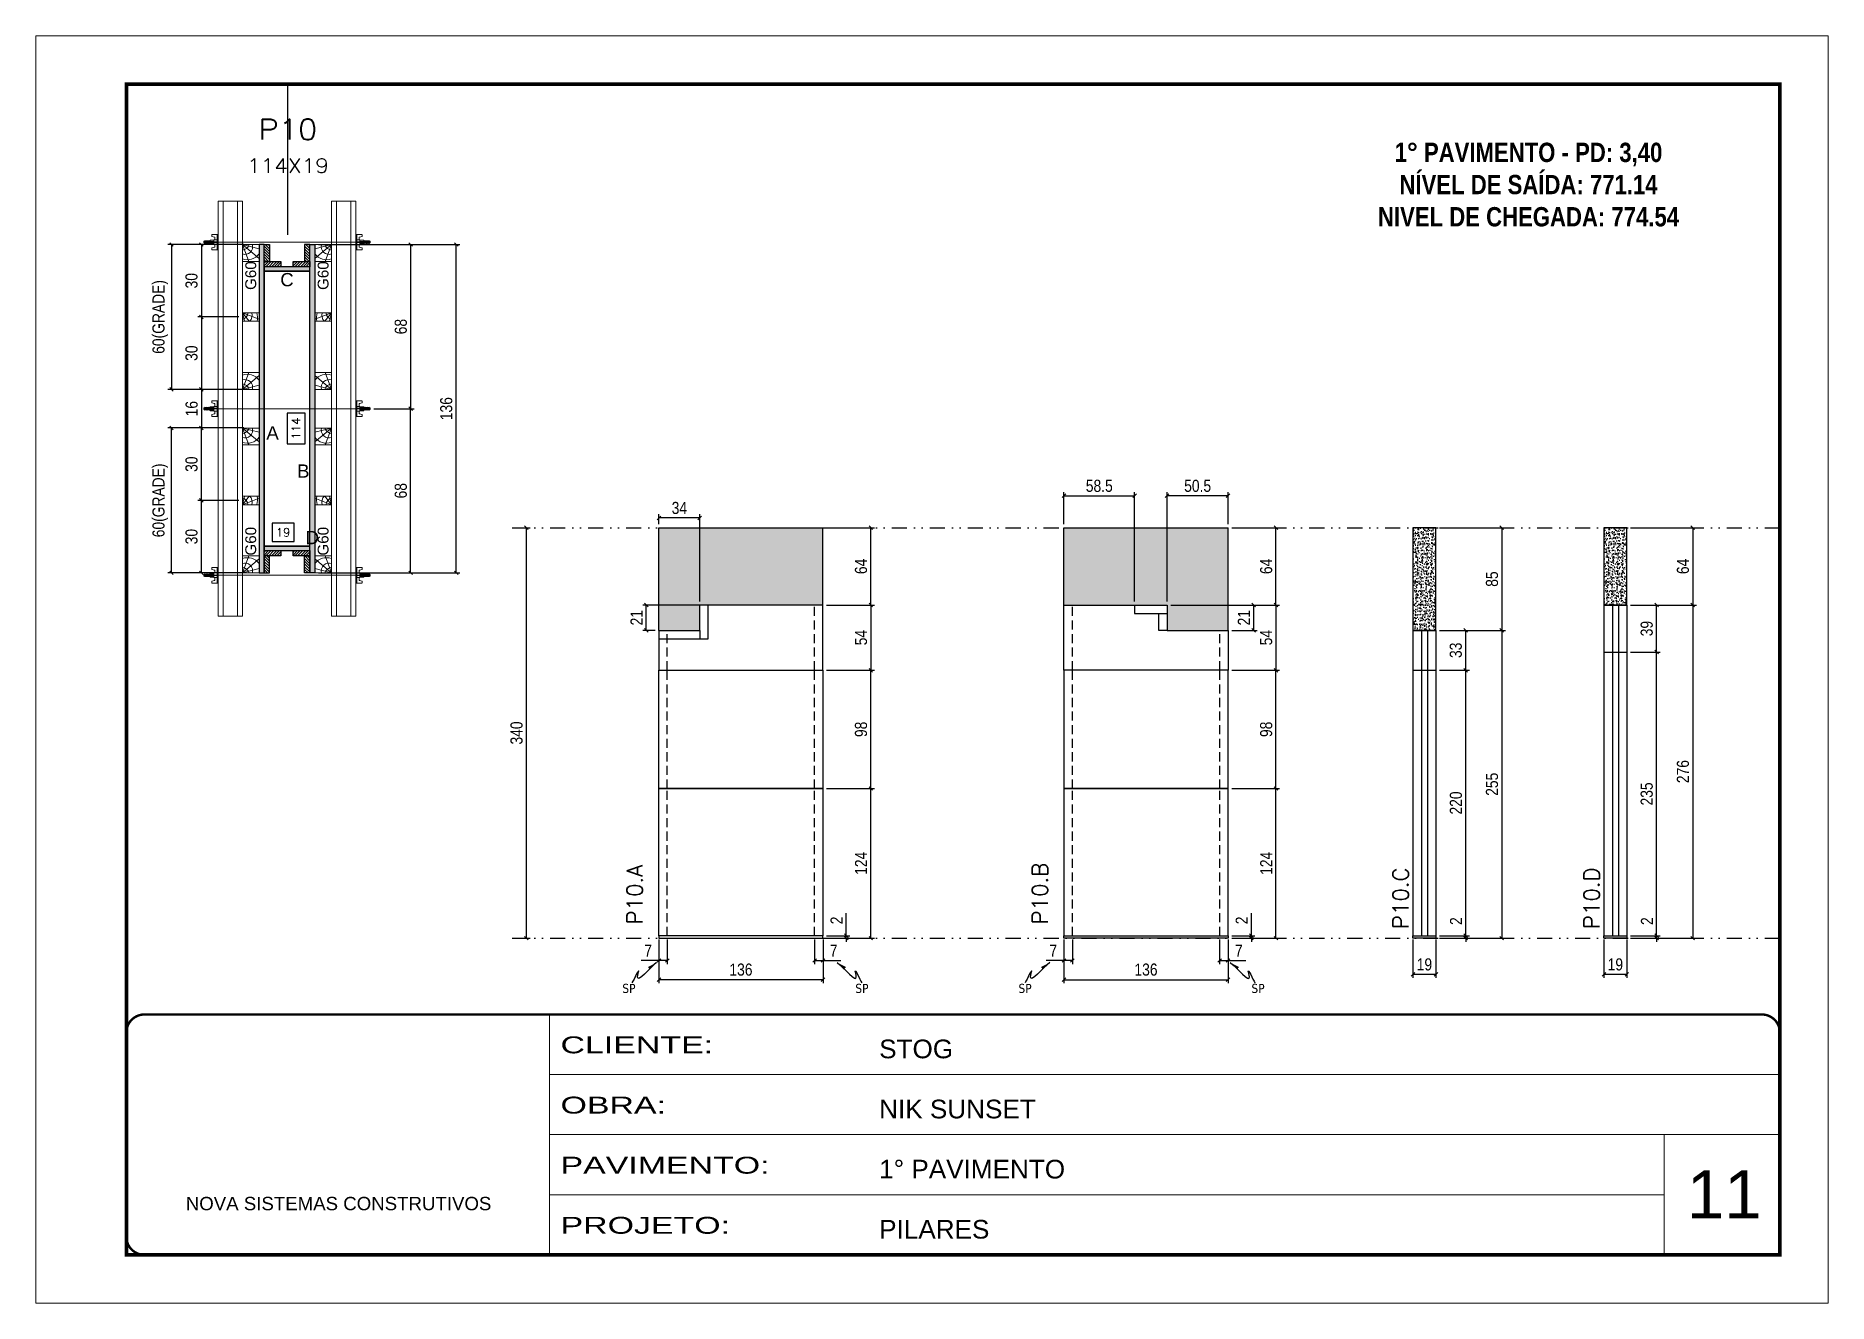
# Model space of a CAD drawing. Header units: millimetres. Extents: x 787 to 8287, y -592 to 17063.
# Drawn here: x 4609 to 6094, y 8597 to 9647 of the extents above; entities that cross this region are included whole.
import ezdxf
from ezdxf.enums import TextEntityAlignment as Align

# ---------------------------------------------------------------- set-up
doc = ezdxf.new("R2010")
doc.units = ezdxf.units.MM
for name, pattern in [('CONTINUO', [0]), ('DASHED', [0.75, 0.5, -0.25]), ('DIVIDE2', [0.625, 0.25, -0.125, 0, -0.125, 0, -0.125]), ('HIDDEN', [0.375, 0.25, -0.125])]:
    doc.linetypes.add(name, pattern=pattern)
for name, color, linetype, lineweight in [('CARIMBO', 255, 'Continuous', 9), ('Folhas', 255, 'Continuous', 9), ('Hachura', 251, 'Continuous', 9), ('Madeira', 126, 'Continuous', 18), ('Perfil Metálico', 224, 'Continuous', 18), ('SARRAFO DE PRESSAO', 251, 'DASHED', 9), ('Texto Seção', 7, 'Continuous', 15)]:
    doc.layers.add(name, color=color, linetype=linetype, lineweight=lineweight)
for name, color, linetype in [('CHAPA', 1, 'Continuous'), ('COTA', 241, 'Continuous'), ('Cota Seção (2x)', 241, 'Continuous'), ('NOMENCLATURA', 7, 'Continuous'), ('Nível', 160, 'Continuous'), ('Painéis', 200, 'Continuous'), ('SARR_2.2x7', 40, 'Continuous'), ('SARRAFO', 251, 'Continuous'), ('Sarrafo de Pressão', 42, 'HIDDEN'), ('texto', 7, 'Continuous'), ('Texto de Titulo', 7, 'Continuous'), ('Texto Qtd Sarr', 242, 'Continuous'), ('TEXTO_GERAL', 7, 'Continuous')]:
    doc.layers.add(name, color=color, linetype=linetype)
doc.styles.add('ARIAL', font='arial.ttf')
doc.styles.add('COTA TECNICA', font='techl___.ttf', dxfattribs={"height": 10})
doc.styles.add('COTA TECNICA 2X', font='techl___.ttf', dxfattribs={"height": 10})
doc.styles.add('COTA TECNICA-50', font='techl___.ttf', dxfattribs={"height": 10})
doc.styles.add('REGUA-120', font='ROMANS.shx', dxfattribs={"height": 15})
doc.styles.add('ROMANC', font='techb___.ttf', dxfattribs={"height": 2.5})
doc.styles.add('ROMANS', font='romans.shx')
doc.styles.add('SANSSERIF', font='sas_____.pfb')
doc.styles.get("Standard").update_dxf_attribs({"font": 'arial.ttf'})
doc.styles.add('Tecnologia', font='')
doc.styles.get('Tecnologia').set_extended_font_data('Forgotten Futurist')
doc.dimstyles.new('COTA PAINEL-50', dxfattribs={"dimtxt": 10, "dimasz": 3, "dimexe": 3, "dimexo": 3, "dimgap": 3, "dimtad": 1, "dimdec": 1, "dimzin": 12, "dimdsep": 46, "dimtxsty": 'COTA TECNICA-50', "dimblk1": 'OBLIQUE', "dimblk2": 'OBLIQUE', "dimsah": 1, "dimcen": 0.9, "dimclrd": 4, "dimclre": 4, "dimclrt": 240, "dimadec": 1, "dimazin": 3, "dimtfac": 1, "dimtdec": 1, "dimtmove": 0, "dimatfit": 3, "dimfxl": 0, "dimtolj": 1, "dimtzin": 12, "dimarcsym": 0})
doc.dimstyles.new('PAINEL', dxfattribs={"dimtxt": 10, "dimasz": 3, "dimexe": 3, "dimexo": 3, "dimgap": 3, "dimtad": 1, "dimdec": 1, "dimzin": 12, "dimdsep": 46, "dimtxsty": 'COTA TECNICA', "dimblk1": 'OBLIQUE', "dimblk2": 'OBLIQUE', "dimsah": 1, "dimcen": 0.9, "dimclrd": 4, "dimclre": 4, "dimclrt": 240, "dimadec": 1, "dimazin": 3, "dimtfac": 1, "dimtdec": 1, "dimtmove": 0, "dimatfit": 3, "dimfxl": 0, "dimtolj": 1, "dimtzin": 12, "dimarcsym": 0})
doc.dimstyles.new('SECAO PILAR', dxfattribs={"dimtxt": 10, "dimasz": 3, "dimexe": 3, "dimexo": 3, "dimgap": 3, "dimtad": 1, "dimdec": 1, "dimlfac": 0.5, "dimzin": 12, "dimdsep": 46, "dimtxsty": 'COTA TECNICA 2X', "dimblk1": 'OBLIQUE', "dimblk2": 'OBLIQUE', "dimsah": 1, "dimcen": 0.9, "dimclrd": 256, "dimclre": 256, "dimclrt": 256, "dimadec": 1, "dimazin": 3, "dimtfac": 1, "dimtdec": 1, "dimtmove": 0, "dimatfit": 3, "dimfxl": 0, "dimtolj": 1, "dimtzin": 12, "dimarcsym": 0})
doc.dimstyles.new('SECÇÃO 2', dxfattribs={"dimtxt": 7, "dimasz": 6, "dimexe": 0.18, "dimexo": 2, "dimgap": -4, "dimtad": 3, "dimdec": 1, "dimlfac": 0.5, "dimzin": 12, "dimdsep": 46, "dimtxsty": 'ROMANS', "dimblk": 'ARCHTICK', "dimcen": 0.09, "dimse1": 1, "dimse2": 1, "dimsd1": 1, "dimsd2": 1, "dimclrd": 180, "dimclre": 5, "dimclrt": 1, "dimadec": 0, "dimazin": 3, "dimtfac": 1, "dimtdec": 1, "dimtofl": 0, "dimtmove": 0, "dimatfit": 3, "dimldrblk": 'ARCHTICK', "dimfxl": 0, "dimtolj": 1, "dimtzin": 0, "dimarcsym": 0})
doc.dimstyles.get("Standard").update_dxf_attribs({"dimtxt": 0.18, "dimasz": 0.18, "dimexe": 0.18, "dimexo": 0.0625, "dimgap": 0.09, "dimtad": 0, "dimtih": 1, "dimtoh": 1, "dimdec": 4, "dimzin": 0, "dimdsep": 46, "dimtxsty": 'Standard', "dimcen": 0.09, "dimadec": 0, "dimazin": 0, "dimtfac": 1, "dimtdec": 4, "dimtofl": 0, "dimtmove": 0, "dimatfit": 3, "dimfxl": 0, "dimtolj": 1, "dimtzin": 0, "dimarcsym": 0})
pattern_1 = [(315, (27727.4868, -28.888), (1.12253202, 1.12253202), [])]
pattern_2 = [(315, (27727.4868, 78.112), (1.12253202, 1.12253202), [])]

msp = doc.modelspace()

# ---------------------------------------------------------------- texts
at = {"layer": 'CARIMBO', "style": 'ARIAL'}
msp.add_text('11', height=40, dxfattribs=at).set_placement((5976.86, 8667.14))
at = {"layer": 'NOMENCLATURA', "color": 2, "insert": (5845.74, 9585.13), "char_height": 16, "attachment_point": 2, "style": 'ROMANC'}
msp.add_mtext_dynamic_manual_height_columns('\\P1° PAVIMENTO - PD: 3,40\\PNÍVEL DE SAÍDA: 771.14\\PNIVEL DE CHEGADA: 774.54', width=328.3607, gutter_width=1, heights=[0], dxfattribs=at)
at = {"layer": 'texto', "color": 0, "char_height": 7.5, "attachment_point": 5}
for insert in [(5100.4, 8857.73), (5293.42, 8857.73), (5428.59, 8857.73), (5621.62, 8857.73)]:
    msp.add_mtext('{\\fTahoma|b0|i0|c0|p34;\\C4;SP}', dxfattribs=dict(at, insert=insert))
at = {"layer": 'Texto Seção', "color": 0, "linetype": 'Continuous', "style": 'SANSSERIF'}
for p in [(4787.04, 9436.45), (4846.98, 9436.45), (4787.04, 9216.38), (4846.98, 9216.38)]:
    msp.add_text('G60', height=9, rotation=90, dxfattribs=at).set_placement(p, align=Align.MIDDLE_LEFT)
at = {"layer": 'Texto Seção', "char_height": 13, "width": 285.3299, "attachment_point": 7, "rotation": 90, "style": 'REGUA-120'}
for s, insert in [('P10.A', (5111.7, 8910.65)), ('P10.B', (5447.37, 8910.65)), ('P10.C', (5746.29, 8906.81)), ('P10.D', (5904.5, 8906.81))]:
    msp.add_mtext(s, dxfattribs=dict(at, insert=insert))
at = {"layer": 'TEXTO_GERAL', "style": 'ARIAL'}
for s, p in [('C', (4817.07, 9444.99)), ('A', (4805.12, 9318.05)), ('B', (4830.62, 9286.43)), ('D', (4838.02, 9231.3))]:
    msp.add_text(s, height=11, dxfattribs=at).set_placement(p, align=Align.MIDDLE_CENTER)

# ---------------------------------------------------------------- blocks, each defined once
blk = doc.blocks.new('9999999999')
at = {"color": 30, "linetype": 'CONTINUO'}
for p, q in [((98564.6, 34230.2), (98564.6, 34429.4)), ((98564.6, 34379.6), (99584, 34379.6)), ((98564.6, 34329.8), (99488, 34329.8)), ((99584, 34329.8), (99488, 34329.8)), ((99488, 34329.8), (99488, 34230.2)), ((98564.6, 34280), (99488, 34280))]:
    blk.add_line(p, q, dxfattribs=at)
at = {"color": 30, "linetype": 'CONTINUO', "const_width": 2}
blk.add_lwpolyline([(99584, 34230.2), (99584, 34414.4, 0.414214), (99569, 34429.4), (98229, 34429.4, 0.414214), (98214, 34414.4), (98214, 34245.2, 0.414214), (98229, 34230.2), (99584, 34230.2)], format="xyb", dxfattribs=at)
at = {"layer": 'Folhas'}
blk.add_lwpolyline([(98139, 34190.2), (99624, 34190.2), (99624, 35240.2), (98139, 35240.2)], close=True, dxfattribs=at)
at = {"layer": 'Folhas', "color": 30, "const_width": 3}
blk.add_lwpolyline([(98214, 34230.2), (99584, 34230.2), (99584, 35200.2), (98214, 35200.2)], close=True, dxfattribs=at)
at = {"color": 7, "linetype": 'Continuous', "ltscale": 5, "style": 'ARIAL'}
for s, height, p in [('STOG', 15.48, (98837.7, 34393.1)), ('NIK SUNSET', 15.48, (98837.7, 34343.3)), ('1° PAVIMENTO', 15.483, (98837.7, 34293.5)), ('NOVA SISTEMAS CONSTRUTIVOS', 11.059, (98263.2, 34267.2)), ('PILARES', 15.48, (98837.7, 34243.7))]:
    blk.add_text(s, height=height, dxfattribs=at).set_placement(p)
at = {"layer": 'Folhas', "color": 7, "style": 'Tecnologia', "width": 1.5}
for s, p in [('CLIENTE:', (98573.7, 34397.2)), ('OBRA:', (98573.7, 34347.3)), ('PAVIMENTO:', (98573.7, 34297.5)), ('PROJETO:', (98573.7, 34247.7))]:
    blk.add_text(s, height=14, dxfattribs=at).set_placement(p)
blk = doc.blocks.new('titulo1')
at = {"layer": 'Defpoints', "color": 252, "linetype": 'HIDDEN', "ltscale": 2}
blk.add_line((0, 0), (0, 125), dxfattribs=at)
at = {"layer": 'Defpoints', "style": 'ROMANS', "oblique": 15}
blk.add_attdef('FOLHA', text='', height=10, dxfattribs=at).set_placement((0, 15.6), align=Align.MIDDLE_CENTER)
at = {"layer": 'Texto Qtd Sarr', "color": 3, "style": 'ROMANS', "oblique": 15}
for tag, height, p in [('TITULO', 17, (0, 71.4)), ('SEÇÃO', 12, (0, 41.5))]:
    blk.add_attdef(tag, text='', height=height, dxfattribs=at).set_placement(p, align=Align.MIDDLE_CENTER)
blk = doc.blocks.new('*D306')
at = {"layer": 'Cota Seção (2x)', "color": 180, "lineweight": -2}
for p, q in [((4832.1, 9334.4), (4817.1, 9334.4)), ((4817.1, 9334.4), (4817.1, 9309)), ((4832.1, 9309), (4832.1, 9334.4)), ((4817.1, 9309), (4832.1, 9309))]:
    blk.add_line(p, q, dxfattribs=at)
at = {"layer": 'Defpoints', "color": 0}
for p in [(4836.1, 9452.1), (4836.1, 9452.1), (4836.1, 9224.1)]:
    blk.add_point(p, dxfattribs=at)
at = {"layer": 'Cota Seção (2x)', "color": 1, "insert": (4824.6, 9321.7), "char_height": 7, "attachment_point": 5, "rotation": 90, "style": 'ROMANS'}
blk.add_mtext('\\A1;114', dxfattribs=at)
blk = doc.blocks.new('_ArchTick')
at = {"color": 0, "linetype": 'ByBlock', "const_width": 0.15}
blk.add_lwpolyline([(-0.5, -0.5), (0.5, 0.5)], dxfattribs=at)
blk = doc.blocks.new('_Oblique')
at = {"color": 0, "linetype": 'ByBlock', "lineweight": -2}
blk.add_line((-0.5, -0.5), (0.5, 0.5), dxfattribs=at)
blk = doc.blocks.new('*D307')
at = {"layer": 'Cota Seção (2x)', "lineweight": -2}
for p, q in [((4843.1, 9474.1), (4960.3, 9474.1)), ((4957.3, 9202.1), (4957.3, 9474.1)), ((4843.1, 9202.1), (4960.3, 9202.1))]:
    blk.add_line(p, q, dxfattribs=at)
at = {"layer": 'Defpoints', "color": 0}
for p in [(4840.1, 9474.1), (4957.3, 9474.1), (4840.1, 9202.1)]:
    blk.add_point(p, dxfattribs=at)
at = {"layer": 'Cota Seção (2x)', "lineweight": -2, "xscale": 3, "yscale": 3, "zscale": 3}
for p, rotation in [((4957.3, 9474.1), 90), ((4957.3, 9202.1), 270)]:
    blk.add_blockref('_Oblique', p, dxfattribs=dict(at, rotation=rotation))
at = {"layer": 'Cota Seção (2x)', "insert": (4949.1, 9338.1), "char_height": 10, "attachment_point": 5, "rotation": 90, "style": 'COTA TECNICA 2X'}
blk.add_mtext('\\A1;136', dxfattribs=at)
blk = doc.blocks.new('*D308')
at = {"layer": 'Cota Seção (2x)', "lineweight": -2}
for p, q in [((4888.9, 9338.1), (4922.5, 9338.1)), ((4919.5, 9202.1), (4919.5, 9338.1)), ((4877.1, 9202.1), (4922.5, 9202.1))]:
    blk.add_line(p, q, dxfattribs=at)
at = {"layer": 'Defpoints', "color": 0}
for p in [(4885.9, 9338.1), (4919.5, 9338.1), (4874.1, 9202.1)]:
    blk.add_point(p, dxfattribs=at)
at = {"layer": 'Cota Seção (2x)', "lineweight": -2, "xscale": 3, "yscale": 3, "zscale": 3}
for p, rotation in [((4919.5, 9338.1), 90), ((4919.5, 9202.1), 270)]:
    blk.add_blockref('_Oblique', p, dxfattribs=dict(at, rotation=rotation))
at = {"layer": 'Cota Seção (2x)', "insert": (4911.4, 9270.1), "char_height": 10, "attachment_point": 5, "rotation": 90, "style": 'COTA TECNICA 2X'}
blk.add_mtext('\\A1;68', dxfattribs=at)
blk = doc.blocks.new('*D309')
at = {"layer": 'Cota Seção (2x)', "lineweight": -2}
for p, q in [((4877.1, 9474.1), (4922.5, 9474.1)), ((4919.5, 9474.1), (4919.5, 9338.1)), ((4888.9, 9338.1), (4922.5, 9338.1))]:
    blk.add_line(p, q, dxfattribs=at)
at = {"layer": 'Defpoints', "color": 0}
for p in [(4874.1, 9474.1), (4885.9, 9338.1), (4919.5, 9338.1)]:
    blk.add_point(p, dxfattribs=at)
at = {"layer": 'Cota Seção (2x)', "lineweight": -2, "xscale": 3, "yscale": 3, "zscale": 3}
for p, rotation in [((4919.5, 9474.1), 90), ((4919.5, 9338.1), 270)]:
    blk.add_blockref('_Oblique', p, dxfattribs=dict(at, rotation=rotation))
at = {"layer": 'Cota Seção (2x)', "insert": (4911.4, 9406.1), "char_height": 10, "attachment_point": 5, "rotation": 90, "style": 'COTA TECNICA 2X'}
blk.add_mtext('\\A1;68', dxfattribs=at)
blk = doc.blocks.new('*D310')
at = {"layer": 'Cota Seção (2x)', "color": 180, "lineweight": -2}
for p, q in [((4822.9, 9243.1), (4804.9, 9243.1)), ((4804.9, 9243.1), (4804.9, 9228.1)), ((4822.9, 9228.1), (4822.9, 9243.1)), ((4804.9, 9228.1), (4822.9, 9228.1))]:
    blk.add_line(p, q, dxfattribs=at)
at = {"layer": 'Defpoints', "color": 0}
for p in [(4798.1, 9224.1), (4798.1, 9224.1), (4836.1, 9224.1)]:
    blk.add_point(p, dxfattribs=at)
at = {"layer": 'Cota Seção (2x)', "color": 1, "insert": (4813.9, 9235.6), "char_height": 7, "attachment_point": 5, "style": 'ROMANS'}
blk.add_mtext('\\A1;19', dxfattribs=at)
blk = doc.blocks.new('C')
at = {"layer": 'Hachura', "color": 0}
for p, q in [((0, 3.22), (0, -3.22)), ((0.45, 3.22), (0, 3.22)), ((0.46, 3.16), (0, 3.16)), ((0.46, 3.05), (0, 3.05)), ((0.46, 2.88), (0, 2.88)), ((0, 2.75), (0, -1.16)), ((0.46, 2.65), (0, 2.65)), ((0.46, 2.23), (0, 2.23)), ((0.46, 1.51), (0, 1.51)), ((0.39, 0.49), (0.17, 0.49)), ((0.45, -3.23), (0.45, 3.22)), ((0.45, 3.22), (2.58, 3.22)), ((1.74, 0.97), (0.45, 0.97)), ((1.45, 0.1), (0.45, 0.1)), ((1.35, 1.94), (1.35, 0.96)), ((2.58, 2.39), (1.47, 2.09)), ((1.74, -0.97), (1.74, 0.97)), ((1.74, 0.97), (1.74, 0.84)), ((1.74, 0.97), (1.74, 0.84)), ((1.74, 0.84), (3.35, 0.84)), ((3.35, 0.45), (1.74, 0.45)), ((2.58, 3.22), (2.58, 2.39)), ((3.32, 0.84), (3.32, -0.84)), ((3.35, 0.84), (3.35, -0.84)), ((3.68, 0.45), (3.35, 0.45)), ((3.84, -0.52), (3.35, 0.45)), ((3.35, 0.06), (3.67, -0.57)), ((3.68, 0.45), (4.16, -0.52)), ((3.72, 0.5), (4.25, -0.57)), ((4.37, -0.55), (3.83, 0.53)), ((4.15, 0.45), (3.93, 0.45)), ((4.42, -0.52), (3.93, 0.45)), ((4.15, 0.45), (4.26, 0.45)), ((4.26, 0.45), (4.74, -0.52)), ((4.3, 0.5), (4.83, -0.57)), ((4.95, -0.55), (4.41, 0.53)), ((4.51, 0.45), (4.84, 0.45)), ((5, -0.52), (4.51, 0.45)), ((4.84, 0.45), (5.32, -0.52)), ((4.88, 0.5), (5.41, -0.57)), ((5.53, -0.55), (4.99, 0.53)), ((5.58, -0.52), (5.09, 0.45)), ((5.42, 0.45), (5.09, 0.45)), ((5.58, -0.52), (5.09, 0.45)), ((5.42, 0.45), (5.74, -0.19)), ((5.46, 0.5), (5.74, -0.07)), ((5.74, 0.19), (5.57, 0.53)), ((5.74, 0.32), (5.68, 0.45)), ((5.68, 0.45), (5.74, 0.45)), ((5.74, 0.45), (5.9, 0.29)), ((5.74, 0.45), (5.74, -0.52)), ((5.9, -0.36), (5.9, 0.29)), ((0.45, 0), (0, 0)), ((0.46, -1.52), (0, -1.52)), ((0.46, -2.23), (0, -2.23)), ((0.46, -2.65), (0, -2.65)), ((0.46, -2.88), (0, -2.88)), ((0.46, -3.05), (0, -3.05)), ((0.46, -3.16), (0, -3.16)), ((0, -3.22), (2.57, -3.22)), ((0.08, -0.48), (0.29, -0.48)), ((0.29, -0.48), (0.4, -0.48)), ((0.45, 0), (0.45, -0.97)), ((0.45, -0.16), (1.45, -0.16)), ((0.45, -0.65), (0.45, -0.32)), ((0.45, -3.23), (0.45, -0.65)), ((0.45, -0.97), (1.74, -0.97)), ((1.35, -1.94), (1.35, -0.97)), ((2.58, -2.39), (1.47, -2.1)), ((3.35, -0.32), (1.74, -0.32)), ((3.35, -0.84), (1.74, -0.84)), ((2.58, -3.23), (2.58, -2.39)), ((3.35, -0.07), (3.58, -0.52)), ((3.35, -0.52), (3.58, -0.52)), ((3.84, -0.52), (4.16, -0.52)), ((4.42, -0.52), (4.74, -0.52)), ((4.63, -0.52), (4.74, -0.52)), ((5, -0.52), (5.32, -0.52)), ((5.58, -0.52), (5.74, -0.52)), ((5.74, -0.52), (5.9, -0.36)), ((5.74, -0.52), (5.74, -0.52))]:
    blk.add_line(p, q, dxfattribs=at)
for centre, radius, start, end in [((1.52, 1.94), 0.161, 104.74356, 180), ((1.44, -0.03), 0.129, 272.69497, 87.30503), ((3.81, 0.39), 0.143, 25.56881, 154.43119), ((4.39, 0.39), 0.143, 25.56881, 154.43119), ((4.97, 0.39), 0.143, 25.56881, 154.43119), ((5.55, 0.39), 0.143, 25.56881, 154.43119), ((0.17, -0.37), 0.174, 221.74404, 317.85924), ((1.52, -1.94), 0.161, 180, 255.25644), ((3.71, -0.4), 0.174, 222.14076, 318.25596), ((4.29, -0.4), 0.174, 222.14076, 318.25596), ((4.87, -0.4), 0.174, 222.14076, 318.25596), ((5.45, -0.4), 0.174, 222.14076, 318.25596), ((5.61, -0.4), 0.174, 317.85924, 318.25596)]:
    blk.add_arc(centre, radius, start, end, dxfattribs=at)
blk = doc.blocks.new('PONTALETE')
at = {"layer": 'Madeira'}
for q in [(2.71, 7), (7, 5.76), (7, 1.74)]:
    blk.add_line((0, 0), q, dxfattribs=at)
blk.add_lwpolyline([(0, 0), (7, 0), (7, 7), (0, 7)], close=True, dxfattribs=at)
for centre, radius, start, end in [((2.04, 0.06), 6.23, 37.28179, 109.09128), ((1.09, 0.9), 3.19, 343.60304, 109.98471), ((-0.21, -0.78), 3.09, 14.63219, 86.0383)]:
    blk.add_arc(centre, radius, start, end, dxfattribs=at)
blk = doc.blocks.new('*D311')
at = {"layer": 'Cota Seção (2x)', "lineweight": -2}
for p, q in [((4781.4, 9322.1), (4718.4, 9322.1)), ((4721.4, 9202.1), (4721.4, 9322.1)), ((4781.4, 9202.1), (4718.4, 9202.1))]:
    blk.add_line(p, q, dxfattribs=at)
at = {"layer": 'Defpoints', "color": 0}
for p in [(4721.4, 9322.1), (4784.4, 9322.1), (4784.4, 9202.1)]:
    blk.add_point(p, dxfattribs=at)
at = {"layer": 'Cota Seção (2x)', "lineweight": -2, "xscale": 3, "yscale": 3, "zscale": 3}
for p, rotation in [((4721.4, 9322.1), 90), ((4721.4, 9202.1), 270)]:
    blk.add_blockref('_Oblique', p, dxfattribs=dict(at, rotation=rotation))
at = {"layer": 'Cota Seção (2x)', "insert": (4712.1, 9262.1), "char_height": 10, "attachment_point": 5, "rotation": 90, "style": 'COTA TECNICA 2X'}
blk.add_mtext('\\A1;60(GRADE)', dxfattribs=at)
blk = doc.blocks.new('MEIO PONTALETE')
at = {"layer": 'Madeira'}
for q in [(2.71, 7), (3.5, 2.88), (3.5, 0.87)]:
    blk.add_line((0, 0), q, dxfattribs=at)
blk.add_lwpolyline([(0, 0), (3.5, 0), (3.5, 7), (0, 7)], close=True, dxfattribs=at)
for centre, radius, start, end in [((2.04, 0.06), 6.23, 76.44987, 109.09128), ((1.09, 0.9), 3.19, 40.90626, 109.98471), ((-0.21, -0.78), 3.09, 14.63219, 86.0383)]:
    blk.add_arc(centre, radius, start, end, dxfattribs=at)
blk = doc.blocks.new('*D1241')
at = {"layer": 'Cota Seção (2x)', "lineweight": -2}
for p, q in [((4777.1, 9262.1), (4743.2, 9262.1)), ((4746.2, 9202.1), (4746.2, 9262.1)), ((4777.1, 9202.1), (4743.2, 9202.1))]:
    blk.add_line(p, q, dxfattribs=at)
at = {"layer": 'Defpoints', "color": 0}
for p in [(4746.2, 9262.1), (4780.1, 9262.1), (4780.1, 9202.1)]:
    blk.add_point(p, dxfattribs=at)
at = {"layer": 'Cota Seção (2x)', "lineweight": -2, "xscale": 3, "yscale": 3, "zscale": 3}
for p, rotation in [((4746.2, 9262.1), 90), ((4746.2, 9202.1), 270)]:
    blk.add_blockref('_Oblique', p, dxfattribs=dict(at, rotation=rotation))
at = {"layer": 'Cota Seção (2x)', "insert": (4738, 9232.1), "char_height": 10, "attachment_point": 5, "rotation": 90, "style": 'COTA TECNICA 2X'}
blk.add_mtext('\\A1;30', dxfattribs=at)
blk = doc.blocks.new('*D1242')
at = {"layer": 'Cota Seção (2x)', "lineweight": -2}
for p, q in [((4777.1, 9322.1), (4743.2, 9322.1)), ((4746.2, 9262.1), (4746.2, 9322.1)), ((4777.1, 9262.1), (4743.2, 9262.1))]:
    blk.add_line(p, q, dxfattribs=at)
at = {"layer": 'Defpoints', "color": 0}
for p in [(4746.2, 9322.1), (4780.1, 9322.1), (4780.1, 9262.1)]:
    blk.add_point(p, dxfattribs=at)
at = {"layer": 'Cota Seção (2x)', "lineweight": -2, "xscale": 3, "yscale": 3, "zscale": 3}
for p, rotation in [((4746.2, 9322.1), 90), ((4746.2, 9262.1), 270)]:
    blk.add_blockref('_Oblique', p, dxfattribs=dict(at, rotation=rotation))
at = {"layer": 'Cota Seção (2x)', "insert": (4738, 9292.1), "char_height": 10, "attachment_point": 5, "rotation": 90, "style": 'COTA TECNICA 2X'}
blk.add_mtext('\\A1;30', dxfattribs=at)
blk = doc.blocks.new('*D312')
at = {"layer": 'Cota Seção (2x)', "lineweight": -2}
for p, q in [((4781.4, 9474.1), (4718.4, 9474.1)), ((4721.4, 9474.1), (4721.4, 9354.1)), ((4781.4, 9354.1), (4718.4, 9354.1))]:
    blk.add_line(p, q, dxfattribs=at)
at = {"layer": 'Defpoints', "color": 0}
for p in [(4784.4, 9474.1), (4721.4, 9354.1), (4784.4, 9354.1)]:
    blk.add_point(p, dxfattribs=at)
at = {"layer": 'Cota Seção (2x)', "lineweight": -2, "xscale": 3, "yscale": 3, "zscale": 3}
for p, rotation in [((4721.4, 9474.1), 90), ((4721.4, 9354.1), 270)]:
    blk.add_blockref('_Oblique', p, dxfattribs=dict(at, rotation=rotation))
at = {"layer": 'Cota Seção (2x)', "insert": (4712.1, 9414.1), "char_height": 10, "attachment_point": 5, "rotation": 90, "style": 'COTA TECNICA 2X'}
blk.add_mtext('\\A1;60(GRADE)', dxfattribs=at)
blk = doc.blocks.new('*D1243')
at = {"layer": 'Cota Seção (2x)', "lineweight": -2}
for p, q in [((4777.1, 9474.1), (4743.2, 9474.1)), ((4746.2, 9474.1), (4746.2, 9414.1)), ((4777.1, 9414.1), (4743.2, 9414.1))]:
    blk.add_line(p, q, dxfattribs=at)
at = {"layer": 'Defpoints', "color": 0}
for p in [(4780.1, 9474.1), (4746.2, 9414.1), (4780.1, 9414.1)]:
    blk.add_point(p, dxfattribs=at)
at = {"layer": 'Cota Seção (2x)', "lineweight": -2, "xscale": 3, "yscale": 3, "zscale": 3}
for p, rotation in [((4746.2, 9474.1), 90), ((4746.2, 9414.1), 270)]:
    blk.add_blockref('_Oblique', p, dxfattribs=dict(at, rotation=rotation))
at = {"layer": 'Cota Seção (2x)', "insert": (4738, 9444.1), "char_height": 10, "attachment_point": 5, "rotation": 90, "style": 'COTA TECNICA 2X'}
blk.add_mtext('\\A1;30', dxfattribs=at)
blk = doc.blocks.new('*D1244')
at = {"layer": 'Cota Seção (2x)', "lineweight": -2}
for p, q in [((4777.1, 9414.1), (4743.2, 9414.1)), ((4746.2, 9414.1), (4746.2, 9354.1)), ((4777.1, 9354.1), (4743.2, 9354.1))]:
    blk.add_line(p, q, dxfattribs=at)
at = {"layer": 'Defpoints', "color": 0}
for p in [(4780.1, 9414.1), (4746.2, 9354.1), (4780.1, 9354.1)]:
    blk.add_point(p, dxfattribs=at)
at = {"layer": 'Cota Seção (2x)', "lineweight": -2, "xscale": 3, "yscale": 3, "zscale": 3}
for p, rotation in [((4746.2, 9414.1), 90), ((4746.2, 9354.1), 270)]:
    blk.add_blockref('_Oblique', p, dxfattribs=dict(at, rotation=rotation))
at = {"layer": 'Cota Seção (2x)', "insert": (4738, 9384.1), "char_height": 10, "attachment_point": 5, "rotation": 90, "style": 'COTA TECNICA 2X'}
blk.add_mtext('\\A1;30', dxfattribs=at)
blk = doc.blocks.new('*D130')
at = {"layer": 'Cota Seção (2x)', "lineweight": -2}
for p, q in [((4777.1, 9354.1), (4743.2, 9354.1)), ((4746.2, 9354.1), (4746.2, 9322.1)), ((4777.1, 9322.1), (4743.2, 9322.1))]:
    blk.add_line(p, q, dxfattribs=at)
at = {"layer": 'Defpoints', "color": 0}
for p in [(4780.1, 9354.1), (4746.2, 9322.1), (4780.1, 9322.1)]:
    blk.add_point(p, dxfattribs=at)
at = {"layer": 'Cota Seção (2x)', "lineweight": -2, "xscale": 3, "yscale": 3, "zscale": 3}
for p, rotation in [((4746.2, 9354.1), 90), ((4746.2, 9322.1), 270)]:
    blk.add_blockref('_Oblique', p, dxfattribs=dict(at, rotation=rotation))
at = {"layer": 'Cota Seção (2x)', "insert": (4738.1, 9338.1), "char_height": 10, "attachment_point": 5, "rotation": 90, "style": 'COTA TECNICA 2X'}
blk.add_mtext('\\A1;16', dxfattribs=at)
blk = doc.blocks.new('*D1183')
at = {"layer": 'COTA', "color": 4, "lineweight": -2}
for p, q in [((5006.7, 9239.4), (5018.5, 9239.4)), ((5015.5, 8899.4), (5015.5, 9239.4)), ((5006.7, 8899.4), (5018.5, 8899.4))]:
    blk.add_line(p, q, dxfattribs=at)
at = {"layer": 'Defpoints', "color": 0}
for p in [(5003.7, 9239.4), (5015.5, 9239.4), (5003.7, 8899.4)]:
    blk.add_point(p, dxfattribs=at)
at = {"layer": 'COTA', "color": 4, "lineweight": -2, "xscale": 3, "yscale": 3, "zscale": 3}
for p, rotation in [((5015.5, 9239.4), 90), ((5015.5, 8899.4), 270)]:
    blk.add_blockref('_Oblique', p, dxfattribs=dict(at, rotation=rotation))
at = {"layer": 'COTA', "color": 240, "insert": (5007.3, 9069.4), "char_height": 10, "attachment_point": 5, "rotation": 90, "style": 'COTA TECNICA-50'}
blk.add_mtext('\\A1;340', dxfattribs=at)
blk = doc.blocks.new('*D192')
at = {"layer": 'COTA', "color": 4, "lineweight": -2}
for p, q in [((5125.2, 8898.4), (5125.2, 8862)), ((5261.2, 8898.4), (5261.2, 8862)), ((5261.2, 8865), (5125.2, 8865))]:
    blk.add_line(p, q, dxfattribs=at)
at = {"layer": 'Defpoints', "color": 0}
for p in [(5125.2, 8901.4), (5261.2, 8901.4), (5125.2, 8865)]:
    blk.add_point(p, dxfattribs=at)
at = {"layer": 'COTA', "color": 4, "lineweight": -2, "xscale": 3, "yscale": 3, "zscale": 3, "rotation": 180}
blk.add_blockref('_Oblique', (5125.2, 8865), dxfattribs=at)
at = {"layer": 'COTA', "color": 4, "lineweight": -2, "xscale": 3, "yscale": 3, "zscale": 3}
blk.add_blockref('_Oblique', (5261.2, 8865), dxfattribs=at)
at = {"layer": 'COTA', "color": 240, "insert": (5193.2, 8873.3), "char_height": 10, "attachment_point": 5, "style": 'COTA TECNICA'}
blk.add_mtext('\\A1;136', dxfattribs=at)
blk = doc.blocks.new('*D193')
at = {"layer": 'COTA', "color": 4, "lineweight": -2}
for p, q in [((5254.2, 8898.4), (5254.2, 8877.9)), ((5261.2, 8896.4), (5261.2, 8877.9)), ((5254.2, 8880.9), (5261.2, 8880.9)), ((5261.2, 8880.9), (5275.9, 8880.9))]:
    blk.add_line(p, q, dxfattribs=at)
at = {"layer": 'Defpoints', "color": 0}
for p in [(5254.2, 8901.4), (5261.2, 8899.4), (5261.2, 8880.9)]:
    blk.add_point(p, dxfattribs=at)
at = {"layer": 'COTA', "color": 4, "lineweight": -2, "xscale": 3, "yscale": 3, "zscale": 3, "rotation": 180}
blk.add_blockref('_Oblique', (5254.2, 8880.9), dxfattribs=at)
at = {"layer": 'COTA', "color": 4, "lineweight": -2, "xscale": 3, "yscale": 3, "zscale": 3}
blk.add_blockref('_Oblique', (5261.2, 8880.9), dxfattribs=at)
at = {"layer": 'COTA', "color": 240, "insert": (5270, 8889), "char_height": 10, "attachment_point": 5, "style": 'COTA TECNICA-50'}
blk.add_mtext('\\A1;7', dxfattribs=at)
blk = doc.blocks.new('*D194')
at = {"layer": 'COTA', "color": 4, "lineweight": -2}
for p, q in [((5125.2, 8896.4), (5125.2, 8877.9)), ((5132.2, 8898.4), (5132.2, 8877.9)), ((5125.2, 8880.9), (5110.4, 8880.9)), ((5132.2, 8880.9), (5125.2, 8880.9))]:
    blk.add_line(p, q, dxfattribs=at)
at = {"layer": 'Defpoints', "color": 0}
for p in [(5125.2, 8899.4), (5132.2, 8901.4), (5125.2, 8880.9)]:
    blk.add_point(p, dxfattribs=at)
at = {"layer": 'COTA', "color": 4, "lineweight": -2, "xscale": 3, "yscale": 3, "zscale": 3, "rotation": 180}
blk.add_blockref('_Oblique', (5125.2, 8880.9), dxfattribs=at)
at = {"layer": 'COTA', "color": 4, "lineweight": -2, "xscale": 3, "yscale": 3, "zscale": 3}
blk.add_blockref('_Oblique', (5132.2, 8880.9), dxfattribs=at)
at = {"layer": 'COTA', "color": 240, "insert": (5116.3, 8889), "char_height": 10, "attachment_point": 5, "style": 'COTA TECNICA-50'}
blk.add_mtext('\\A1;7', dxfattribs=at)
blk = doc.blocks.new('*D195')
at = {"layer": 'COTA', "color": 4, "linetype": 'ByBlock', "lineweight": -2}
for p, q in [((5264.2, 9023.4), (5303.8, 9023.4)), ((5300.8, 8899.4), (5300.8, 9023.4)), ((5264.2, 8899.4), (5303.8, 8899.4))]:
    blk.add_line(p, q, dxfattribs=at)
at = {"layer": 'Defpoints', "color": 0, "linetype": 'ByBlock'}
for p in [(5261.2, 9023.4), (5300.8, 9023.4), (5261.2, 8899.4)]:
    blk.add_point(p, dxfattribs=at)
at = {"layer": 'COTA', "color": 4, "linetype": 'ByBlock', "lineweight": -2, "xscale": 3, "yscale": 3, "zscale": 3}
for p, rotation in [((5300.8, 9023.4), 90), ((5300.8, 8899.4), 270)]:
    blk.add_blockref('_Oblique', p, dxfattribs=dict(at, rotation=rotation))
at = {"layer": 'COTA', "color": 240, "linetype": 'ByBlock', "insert": (5292.7, 8961.4), "char_height": 10, "attachment_point": 5, "rotation": 90, "style": 'COTA TECNICA'}
blk.add_mtext('\\A1;124', dxfattribs=at)
blk = doc.blocks.new('*D196')
at = {"layer": 'COTA', "color": 4, "lineweight": -2}
for p, q in [((5280.4, 8901.4), (5280.4, 8920.2)), ((5264.2, 8901.4), (5283.4, 8901.4)), ((5264.2, 8899.4), (5283.4, 8899.4)), ((5280.4, 8899.4), (5280.4, 8901.4)), ((5280.4, 8899.4), (5280.4, 8896.4))]:
    blk.add_line(p, q, dxfattribs=at)
at = {"layer": 'Defpoints', "color": 0}
for p in [(5261.2, 8901.4), (5261.2, 8899.4), (5280.4, 8899.4)]:
    blk.add_point(p, dxfattribs=at)
at = {"layer": 'COTA', "color": 4, "lineweight": -2, "xscale": 3, "yscale": 3, "zscale": 3}
for p, rotation in [((5280.4, 8901.4), 270), ((5280.4, 8899.4), 90)]:
    blk.add_blockref('_Oblique', p, dxfattribs=dict(at, rotation=rotation))
at = {"layer": 'COTA', "color": 240, "insert": (5272.4, 8914.1), "char_height": 10, "attachment_point": 5, "rotation": 90, "style": 'COTA TECNICA-50'}
blk.add_mtext('\\A1;2', dxfattribs=at)
blk = doc.blocks.new('*D197')
at = {"layer": 'COTA', "color": 4, "linetype": 'ByBlock', "lineweight": -2}
for p, q in [((5264.2, 9023.4), (5303.8, 9023.4)), ((5300.8, 8899.4), (5300.8, 9023.4)), ((5264.2, 8899.4), (5303.8, 8899.4))]:
    blk.add_line(p, q, dxfattribs=at)
at = {"layer": 'Defpoints', "color": 0, "linetype": 'ByBlock'}
for p in [(5261.2, 9023.4), (5300.8, 9023.4), (5261.2, 8899.4)]:
    blk.add_point(p, dxfattribs=at)
at = {"layer": 'COTA', "color": 4, "linetype": 'ByBlock', "lineweight": -2, "xscale": 3, "yscale": 3, "zscale": 3}
for p, rotation in [((5300.8, 9023.4), 90), ((5300.8, 8899.4), 270)]:
    blk.add_blockref('_Oblique', p, dxfattribs=dict(at, rotation=rotation))
at = {"layer": 'COTA', "color": 240, "linetype": 'ByBlock', "insert": (5292.7, 8961.4), "char_height": 10, "attachment_point": 5, "rotation": 90, "style": 'COTA TECNICA'}
blk.add_mtext('\\A1;124', dxfattribs=at)
blk = doc.blocks.new('*D198')
at = {"layer": 'COTA', "color": 4, "lineweight": -2}
for p, q in [((5264.2, 9121.4), (5303.8, 9121.4)), ((5300.8, 9023.4), (5300.8, 9121.4)), ((5264.2, 9023.4), (5303.8, 9023.4))]:
    blk.add_line(p, q, dxfattribs=at)
at = {"layer": 'Defpoints', "color": 0}
for p in [(5261.2, 9121.4), (5300.8, 9121.4), (5261.2, 9023.4)]:
    blk.add_point(p, dxfattribs=at)
at = {"layer": 'COTA', "color": 4, "lineweight": -2, "xscale": 3, "yscale": 3, "zscale": 3}
for p, rotation in [((5300.8, 9121.4), 90), ((5300.8, 9023.4), 270)]:
    blk.add_blockref('_Oblique', p, dxfattribs=dict(at, rotation=rotation))
at = {"layer": 'COTA', "color": 240, "insert": (5292.7, 9072.4), "char_height": 10, "attachment_point": 5, "rotation": 90, "style": 'COTA TECNICA-50'}
blk.add_mtext('\\A1;98', dxfattribs=at)
blk = doc.blocks.new('*D199')
at = {"layer": 'COTA', "color": 4, "lineweight": -2}
for p, q in [((5230.2, 9239.4), (5303.8, 9239.4)), ((5300.8, 9175.4), (5300.8, 9239.4)), ((5264.2, 9175.4), (5303.8, 9175.4))]:
    blk.add_line(p, q, dxfattribs=at)
at = {"layer": 'Defpoints', "color": 0}
for p in [(5227.2, 9239.4), (5300.8, 9239.4), (5261.2, 9175.4)]:
    blk.add_point(p, dxfattribs=at)
at = {"layer": 'COTA', "color": 4, "lineweight": -2, "xscale": 3, "yscale": 3, "zscale": 3}
for p, rotation in [((5300.8, 9239.4), 90), ((5300.8, 9175.4), 270)]:
    blk.add_blockref('_Oblique', p, dxfattribs=dict(at, rotation=rotation))
at = {"layer": 'COTA', "color": 240, "insert": (5292.7, 9207.4), "char_height": 10, "attachment_point": 5, "rotation": 90, "style": 'COTA TECNICA-50'}
blk.add_mtext('\\A1;64', dxfattribs=at)
blk = doc.blocks.new('*D200')
at = {"layer": 'COTA', "color": 4, "lineweight": -2}
for p, q in [((5264.2, 9175.4), (5303.8, 9175.4)), ((5300.8, 9175.4), (5300.8, 9121.4)), ((5264.2, 9121.4), (5303.8, 9121.4))]:
    blk.add_line(p, q, dxfattribs=at)
at = {"layer": 'Defpoints', "color": 0}
for p in [(5261.2, 9175.4), (5261.2, 9121.4), (5300.8, 9121.4)]:
    blk.add_point(p, dxfattribs=at)
at = {"layer": 'COTA', "color": 4, "lineweight": -2, "xscale": 3, "yscale": 3, "zscale": 3}
for p, rotation in [((5300.8, 9175.4), 90), ((5300.8, 9121.4), 270)]:
    blk.add_blockref('_Oblique', p, dxfattribs=dict(at, rotation=rotation))
at = {"layer": 'COTA', "color": 240, "insert": (5292.7, 9148.4), "char_height": 10, "attachment_point": 5, "rotation": 90, "style": 'COTA TECNICA-50'}
blk.add_mtext('\\A1;54', dxfattribs=at)
blk = doc.blocks.new('*D201')
at = {"layer": 'COTA', "color": 4, "lineweight": -2}
for p, q in [((5460.8, 8898.4), (5460.8, 8862)), ((5596.8, 8898.4), (5596.8, 8862)), ((5460.8, 8865), (5596.8, 8865))]:
    blk.add_line(p, q, dxfattribs=at)
at = {"layer": 'Defpoints', "color": 0}
for p in [(5460.8, 8901.4), (5596.8, 8901.4), (5596.8, 8865)]:
    blk.add_point(p, dxfattribs=at)
at = {"layer": 'COTA', "color": 4, "lineweight": -2, "xscale": 3, "yscale": 3, "zscale": 3, "rotation": 180}
blk.add_blockref('_Oblique', (5460.8, 8865), dxfattribs=at)
at = {"layer": 'COTA', "color": 4, "lineweight": -2, "xscale": 3, "yscale": 3, "zscale": 3}
blk.add_blockref('_Oblique', (5596.8, 8865), dxfattribs=at)
at = {"layer": 'COTA', "color": 240, "insert": (5528.8, 8873.3), "char_height": 10, "attachment_point": 5, "style": 'COTA TECNICA'}
blk.add_mtext('\\A1;136', dxfattribs=at)
blk = doc.blocks.new('*D202')
at = {"layer": 'COTA', "color": 4, "lineweight": -2}
for p, q in [((5460.8, 8896.4), (5460.8, 8877.9)), ((5467.8, 8898.4), (5467.8, 8877.9)), ((5460.8, 8880.9), (5446.1, 8880.9)), ((5467.8, 8880.9), (5460.8, 8880.9))]:
    blk.add_line(p, q, dxfattribs=at)
at = {"layer": 'Defpoints', "color": 0}
for p in [(5460.8, 8899.4), (5467.8, 8901.4), (5460.8, 8880.9)]:
    blk.add_point(p, dxfattribs=at)
at = {"layer": 'COTA', "color": 4, "lineweight": -2, "xscale": 3, "yscale": 3, "zscale": 3, "rotation": 180}
blk.add_blockref('_Oblique', (5460.8, 8880.9), dxfattribs=at)
at = {"layer": 'COTA', "color": 4, "lineweight": -2, "xscale": 3, "yscale": 3, "zscale": 3}
blk.add_blockref('_Oblique', (5467.8, 8880.9), dxfattribs=at)
at = {"layer": 'COTA', "color": 240, "insert": (5452, 8889), "char_height": 10, "attachment_point": 5, "style": 'COTA TECNICA-50'}
blk.add_mtext('\\A1;7', dxfattribs=at)
blk = doc.blocks.new('*D203')
at = {"layer": 'COTA', "color": 4, "lineweight": -2}
for p, q in [((5589.8, 8898.4), (5589.8, 8877.9)), ((5596.8, 8896.4), (5596.8, 8877.9)), ((5589.8, 8880.9), (5596.8, 8880.9)), ((5596.8, 8880.9), (5611.6, 8880.9))]:
    blk.add_line(p, q, dxfattribs=at)
at = {"layer": 'Defpoints', "color": 0}
for p in [(5589.8, 8901.4), (5596.8, 8899.4), (5596.8, 8880.9)]:
    blk.add_point(p, dxfattribs=at)
at = {"layer": 'COTA', "color": 4, "lineweight": -2, "xscale": 3, "yscale": 3, "zscale": 3, "rotation": 180}
blk.add_blockref('_Oblique', (5589.8, 8880.9), dxfattribs=at)
at = {"layer": 'COTA', "color": 4, "lineweight": -2, "xscale": 3, "yscale": 3, "zscale": 3}
blk.add_blockref('_Oblique', (5596.8, 8880.9), dxfattribs=at)
at = {"layer": 'COTA', "color": 240, "insert": (5605.7, 8889), "char_height": 10, "attachment_point": 5, "style": 'COTA TECNICA-50'}
blk.add_mtext('\\A1;7', dxfattribs=at)
blk = doc.blocks.new('*D204')
at = {"layer": 'COTA', "color": 4, "linetype": 'ByBlock', "lineweight": -2}
for p, q in [((5599.8, 9023.4), (5639.5, 9023.4)), ((5636.5, 8899.4), (5636.5, 9023.4)), ((5599.8, 8899.4), (5639.5, 8899.4))]:
    blk.add_line(p, q, dxfattribs=at)
at = {"layer": 'Defpoints', "color": 0, "linetype": 'ByBlock'}
for p in [(5596.8, 9023.4), (5636.5, 9023.4), (5596.8, 8899.4)]:
    blk.add_point(p, dxfattribs=at)
at = {"layer": 'COTA', "color": 4, "linetype": 'ByBlock', "lineweight": -2, "xscale": 3, "yscale": 3, "zscale": 3}
for p, rotation in [((5636.5, 9023.4), 90), ((5636.5, 8899.4), 270)]:
    blk.add_blockref('_Oblique', p, dxfattribs=dict(at, rotation=rotation))
at = {"layer": 'COTA', "color": 240, "linetype": 'ByBlock', "insert": (5628.4, 8961.4), "char_height": 10, "attachment_point": 5, "rotation": 90, "style": 'COTA TECNICA'}
blk.add_mtext('\\A1;124', dxfattribs=at)
blk = doc.blocks.new('*D205')
at = {"layer": 'COTA', "color": 4, "lineweight": -2}
for p, q in [((5616.1, 8901.4), (5616.1, 8920.2)), ((5599.8, 8901.4), (5619.1, 8901.4)), ((5599.8, 8899.4), (5619.1, 8899.4)), ((5616.1, 8899.4), (5616.1, 8901.4)), ((5616.1, 8899.4), (5616.1, 8896.4))]:
    blk.add_line(p, q, dxfattribs=at)
at = {"layer": 'Defpoints', "color": 0}
for p in [(5596.8, 8901.4), (5596.8, 8899.4), (5616.1, 8899.4)]:
    blk.add_point(p, dxfattribs=at)
at = {"layer": 'COTA', "color": 4, "lineweight": -2, "xscale": 3, "yscale": 3, "zscale": 3}
for p, rotation in [((5616.1, 8901.4), 270), ((5616.1, 8899.4), 90)]:
    blk.add_blockref('_Oblique', p, dxfattribs=dict(at, rotation=rotation))
at = {"layer": 'COTA', "color": 240, "insert": (5608.1, 8914.1), "char_height": 10, "attachment_point": 5, "rotation": 90, "style": 'COTA TECNICA-50'}
blk.add_mtext('\\A1;2', dxfattribs=at)
blk = doc.blocks.new('*D206')
at = {"layer": 'COTA', "color": 4, "linetype": 'ByBlock', "lineweight": -2}
for p, q in [((5599.8, 9023.4), (5639.5, 9023.4)), ((5636.5, 8899.4), (5636.5, 9023.4)), ((5599.8, 8899.4), (5639.5, 8899.4))]:
    blk.add_line(p, q, dxfattribs=at)
at = {"layer": 'Defpoints', "color": 0, "linetype": 'ByBlock'}
for p in [(5596.8, 9023.4), (5636.5, 9023.4), (5596.8, 8899.4)]:
    blk.add_point(p, dxfattribs=at)
at = {"layer": 'COTA', "color": 4, "linetype": 'ByBlock', "lineweight": -2, "xscale": 3, "yscale": 3, "zscale": 3}
for p, rotation in [((5636.5, 9023.4), 90), ((5636.5, 8899.4), 270)]:
    blk.add_blockref('_Oblique', p, dxfattribs=dict(at, rotation=rotation))
at = {"layer": 'COTA', "color": 240, "linetype": 'ByBlock', "insert": (5628.4, 8961.4), "char_height": 10, "attachment_point": 5, "rotation": 90, "style": 'COTA TECNICA'}
blk.add_mtext('\\A1;124', dxfattribs=at)
blk = doc.blocks.new('*D207')
at = {"layer": 'COTA', "color": 4, "lineweight": -2}
for p, q in [((5599.8, 9121.4), (5639.5, 9121.4)), ((5636.5, 9023.4), (5636.5, 9121.4)), ((5599.8, 9023.4), (5639.5, 9023.4))]:
    blk.add_line(p, q, dxfattribs=at)
at = {"layer": 'Defpoints', "color": 0}
for p in [(5596.8, 9121.4), (5636.5, 9121.4), (5596.8, 9023.4)]:
    blk.add_point(p, dxfattribs=at)
at = {"layer": 'COTA', "color": 4, "lineweight": -2, "xscale": 3, "yscale": 3, "zscale": 3}
for p, rotation in [((5636.5, 9121.4), 90), ((5636.5, 9023.4), 270)]:
    blk.add_blockref('_Oblique', p, dxfattribs=dict(at, rotation=rotation))
at = {"layer": 'COTA', "color": 240, "insert": (5628.4, 9072.4), "char_height": 10, "attachment_point": 5, "rotation": 90, "style": 'COTA TECNICA-50'}
blk.add_mtext('\\A1;98', dxfattribs=at)
blk = doc.blocks.new('*D208')
at = {"layer": 'COTA', "color": 4, "lineweight": -2}
for p, q in [((5599.8, 9239.4), (5639.5, 9239.4)), ((5636.5, 9175.4), (5636.5, 9239.4)), ((5549.3, 9175.4), (5639.5, 9175.4))]:
    blk.add_line(p, q, dxfattribs=at)
at = {"layer": 'Defpoints', "color": 0}
for p in [(5596.8, 9239.4), (5636.5, 9239.4), (5546.3, 9175.4)]:
    blk.add_point(p, dxfattribs=at)
at = {"layer": 'COTA', "color": 4, "lineweight": -2, "xscale": 3, "yscale": 3, "zscale": 3}
for p, rotation in [((5636.5, 9239.4), 90), ((5636.5, 9175.4), 270)]:
    blk.add_blockref('_Oblique', p, dxfattribs=dict(at, rotation=rotation))
at = {"layer": 'COTA', "color": 240, "insert": (5628.4, 9207.4), "char_height": 10, "attachment_point": 5, "rotation": 90, "style": 'COTA TECNICA-50'}
blk.add_mtext('\\A1;64', dxfattribs=at)
blk = doc.blocks.new('*D209')
at = {"layer": 'COTA', "color": 4, "lineweight": -2}
for p, q in [((5549.3, 9175.4), (5639.5, 9175.4)), ((5636.5, 9175.4), (5636.5, 9121.4)), ((5599.8, 9121.4), (5639.5, 9121.4))]:
    blk.add_line(p, q, dxfattribs=at)
at = {"layer": 'Defpoints', "color": 0}
for p in [(5546.3, 9175.4), (5596.8, 9121.4), (5636.5, 9121.4)]:
    blk.add_point(p, dxfattribs=at)
at = {"layer": 'COTA', "color": 4, "lineweight": -2, "xscale": 3, "yscale": 3, "zscale": 3}
for p, rotation in [((5636.5, 9175.4), 90), ((5636.5, 9121.4), 270)]:
    blk.add_blockref('_Oblique', p, dxfattribs=dict(at, rotation=rotation))
at = {"layer": 'COTA', "color": 240, "insert": (5628.4, 9148.4), "char_height": 10, "attachment_point": 5, "rotation": 90, "style": 'COTA TECNICA-50'}
blk.add_mtext('\\A1;54', dxfattribs=at)
blk = doc.blocks.new('*D210')
at = {"layer": 'COTA', "color": 4, "lineweight": -2}
for p, q in [((5750, 8898.4), (5750, 8866.5)), ((5769, 8898.4), (5769, 8866.5)), ((5750, 8869.5), (5769, 8869.5))]:
    blk.add_line(p, q, dxfattribs=at)
at = {"layer": 'Defpoints', "color": 0}
for p in [(5750, 8901.4), (5769, 8901.4), (5769, 8869.5)]:
    blk.add_point(p, dxfattribs=at)
at = {"layer": 'COTA', "color": 4, "lineweight": -2, "xscale": 3, "yscale": 3, "zscale": 3, "rotation": 180}
blk.add_blockref('_Oblique', (5750, 8869.5), dxfattribs=at)
at = {"layer": 'COTA', "color": 4, "lineweight": -2, "xscale": 3, "yscale": 3, "zscale": 3}
blk.add_blockref('_Oblique', (5769, 8869.5), dxfattribs=at)
at = {"layer": 'COTA', "color": 240, "insert": (5759.5, 8877.6), "char_height": 10, "attachment_point": 5, "style": 'COTA TECNICA'}
blk.add_mtext('\\A1;19', dxfattribs=at)
blk = doc.blocks.new('*D211')
at = {"layer": 'COTA', "color": 4, "lineweight": -2}
for p, q in [((5793.7, 8901.4), (5793.7, 8919.5)), ((5772, 8901.4), (5796.7, 8901.4)), ((5772, 8899.4), (5796.7, 8899.4)), ((5793.7, 8899.4), (5793.7, 8901.4)), ((5793.7, 8899.4), (5793.7, 8896.4))]:
    blk.add_line(p, q, dxfattribs=at)
at = {"layer": 'Defpoints', "color": 0}
for p in [(5769, 8901.4), (5769, 8899.4), (5793.7, 8901.4)]:
    blk.add_point(p, dxfattribs=at)
at = {"layer": 'COTA', "color": 4, "lineweight": -2, "xscale": 3, "yscale": 3, "zscale": 3}
for p, rotation in [((5793.7, 8901.4), 270), ((5793.7, 8899.4), 90)]:
    blk.add_blockref('_Oblique', p, dxfattribs=dict(at, rotation=rotation))
at = {"layer": 'COTA', "color": 240, "insert": (5785.7, 8913.5), "char_height": 10, "attachment_point": 5, "rotation": 90, "style": 'COTA TECNICA-50'}
blk.add_mtext('\\A1;2', dxfattribs=at)
blk = doc.blocks.new('*D1184')
at = {"layer": 'COTA', "color": 4, "linetype": 'ByBlock', "lineweight": -2}
for p, q in [((5772, 9239.4), (5826.6, 9239.4)), ((5823.6, 9239.4), (5823.6, 9154.4)), ((5772, 9154.4), (5826.6, 9154.4))]:
    blk.add_line(p, q, dxfattribs=at)
at = {"layer": 'Defpoints', "color": 0, "linetype": 'ByBlock'}
for p in [(5769, 9239.4), (5769, 9154.4), (5823.6, 9154.4)]:
    blk.add_point(p, dxfattribs=at)
at = {"layer": 'COTA', "color": 4, "linetype": 'ByBlock', "lineweight": -2, "xscale": 3, "yscale": 3, "zscale": 3}
for p, rotation in [((5823.6, 9239.4), 90), ((5823.6, 9154.4), 270)]:
    blk.add_blockref('_Oblique', p, dxfattribs=dict(at, rotation=rotation))
at = {"layer": 'COTA', "color": 240, "linetype": 'ByBlock', "insert": (5815.5, 9196.9), "char_height": 10, "attachment_point": 5, "rotation": 90, "style": 'COTA TECNICA'}
blk.add_mtext('\\A1;85', dxfattribs=at)
blk = doc.blocks.new('*D1190')
at = {"layer": 'COTA', "color": 4, "lineweight": -2}
for p, q in [((5772, 9121.4), (5796.7, 9121.4)), ((5793.7, 8901.4), (5793.7, 9121.4)), ((5772, 8901.4), (5796.7, 8901.4))]:
    blk.add_line(p, q, dxfattribs=at)
at = {"layer": 'Defpoints', "color": 0}
for p in [(5769, 9121.4), (5793.7, 9121.4), (5769, 8901.4)]:
    blk.add_point(p, dxfattribs=at)
at = {"layer": 'COTA', "color": 4, "lineweight": -2, "xscale": 3, "yscale": 3, "zscale": 3}
for p, rotation in [((5793.7, 9121.4), 90), ((5793.7, 8901.4), 270)]:
    blk.add_blockref('_Oblique', p, dxfattribs=dict(at, rotation=rotation))
at = {"layer": 'COTA', "color": 240, "insert": (5785.6, 9011.4), "char_height": 10, "attachment_point": 5, "rotation": 90, "style": 'COTA TECNICA-50'}
blk.add_mtext('\\A1;220', dxfattribs=at)
blk = doc.blocks.new('*D217')
at = {"layer": 'COTA', "color": 4, "lineweight": -2}
for p, q in [((5772, 9154.4), (5796.7, 9154.4)), ((5793.7, 9121.4), (5793.7, 9154.4)), ((5772, 9121.4), (5796.7, 9121.4))]:
    blk.add_line(p, q, dxfattribs=at)
at = {"layer": 'Defpoints', "color": 0}
for p in [(5769, 9154.4), (5793.7, 9154.4), (5769, 9121.4)]:
    blk.add_point(p, dxfattribs=at)
at = {"layer": 'COTA', "color": 4, "lineweight": -2, "xscale": 3, "yscale": 3, "zscale": 3}
for p, rotation in [((5793.7, 9154.4), 90), ((5793.7, 9121.4), 270)]:
    blk.add_blockref('_Oblique', p, dxfattribs=dict(at, rotation=rotation))
at = {"layer": 'COTA', "color": 240, "insert": (5785.5, 9137.9), "char_height": 10, "attachment_point": 5, "rotation": 90, "style": 'COTA TECNICA-50'}
blk.add_mtext('\\A1;33', dxfattribs=at)
blk = doc.blocks.new('*D218')
at = {"layer": 'COTA', "color": 4, "lineweight": -2}
for p, q in [((5546.3, 9178.4), (5546.3, 9269)), ((5596.8, 9242.4), (5596.8, 9269)), ((5596.8, 9266), (5546.3, 9266))]:
    blk.add_line(p, q, dxfattribs=at)
at = {"layer": 'Defpoints', "color": 0}
for p in [(5546.3, 9266), (5596.8, 9239.4), (5546.3, 9175.4)]:
    blk.add_point(p, dxfattribs=at)
at = {"layer": 'COTA', "color": 4, "lineweight": -2, "xscale": 3, "yscale": 3, "zscale": 3, "rotation": 180}
blk.add_blockref('_Oblique', (5546.3, 9266), dxfattribs=at)
at = {"layer": 'COTA', "color": 4, "lineweight": -2, "xscale": 3, "yscale": 3, "zscale": 3}
blk.add_blockref('_Oblique', (5596.8, 9266), dxfattribs=at)
at = {"layer": 'COTA', "color": 240, "insert": (5571.6, 9274.1), "char_height": 10, "attachment_point": 5, "style": 'COTA TECNICA'}
blk.add_mtext('\\A1;50.5', dxfattribs=at)
blk = doc.blocks.new('*D219')
at = {"layer": 'COTA', "color": 4, "lineweight": -2}
for p, q in [((5908.2, 8898.4), (5908.2, 8866.5)), ((5927.2, 8898.4), (5927.2, 8866.5)), ((5908.2, 8869.5), (5927.2, 8869.5))]:
    blk.add_line(p, q, dxfattribs=at)
at = {"layer": 'Defpoints', "color": 0}
for p in [(5908.2, 8901.4), (5927.2, 8901.4), (5927.2, 8869.5)]:
    blk.add_point(p, dxfattribs=at)
at = {"layer": 'COTA', "color": 4, "lineweight": -2, "xscale": 3, "yscale": 3, "zscale": 3, "rotation": 180}
blk.add_blockref('_Oblique', (5908.2, 8869.5), dxfattribs=at)
at = {"layer": 'COTA', "color": 4, "lineweight": -2, "xscale": 3, "yscale": 3, "zscale": 3}
blk.add_blockref('_Oblique', (5927.2, 8869.5), dxfattribs=at)
at = {"layer": 'COTA', "color": 240, "insert": (5917.7, 8877.6), "char_height": 10, "attachment_point": 5, "style": 'COTA TECNICA'}
blk.add_mtext('\\A1;19', dxfattribs=at)
blk = doc.blocks.new('*D1503')
at = {"layer": 'Defpoints', "color": 0}
for p in [(5114.8, 9175.4), (5159.1, 9175.4), (5125.2, 9154.4)]:
    blk.add_point(p, dxfattribs=at)
at = {"layer": 'Painéis', "color": 4, "lineweight": -2}
for p, q in [((5156.1, 9175.4), (5111.8, 9175.4)), ((5114.8, 9154.4), (5114.8, 9175.4)), ((5122.2, 9154.4), (5111.8, 9154.4))]:
    blk.add_line(p, q, dxfattribs=at)
at = {"layer": 'Painéis', "color": 4, "lineweight": -2, "xscale": 3, "yscale": 3, "zscale": 3}
for p, rotation in [((5114.8, 9175.4), 90), ((5114.8, 9154.4), 270)]:
    blk.add_blockref('_Oblique', p, dxfattribs=dict(at, rotation=rotation))
at = {"layer": 'Painéis', "color": 240, "insert": (5106.7, 9164.9), "char_height": 10, "attachment_point": 5, "rotation": 90, "style": 'COTA TECNICA'}
blk.add_mtext('\\A1;21', dxfattribs=at)
blk = doc.blocks.new('*D1504')
at = {"layer": 'Defpoints', "color": 0}
for p in [(5125.2, 9247.6), (5125.2, 9239.4), (5159.1, 9175.4)]:
    blk.add_point(p, dxfattribs=at)
at = {"layer": 'Painéis', "color": 4, "lineweight": -2}
for p, q in [((5125.2, 9242.4), (5125.2, 9250.6)), ((5159.1, 9247.6), (5125.2, 9247.6)), ((5159.1, 9178.4), (5159.1, 9250.6))]:
    blk.add_line(p, q, dxfattribs=at)
at = {"layer": 'Painéis', "color": 4, "lineweight": -2, "xscale": 3, "yscale": 3, "zscale": 3, "rotation": 180}
blk.add_blockref('_Oblique', (5125.2, 9247.6), dxfattribs=at)
at = {"layer": 'Painéis', "color": 4, "lineweight": -2, "xscale": 3, "yscale": 3, "zscale": 3}
blk.add_blockref('_Oblique', (5159.1, 9247.6), dxfattribs=at)
at = {"layer": 'Painéis', "color": 240, "insert": (5142.2, 9255.8), "char_height": 10, "attachment_point": 5, "style": 'COTA TECNICA'}
blk.add_mtext('\\A1;34', dxfattribs=at)
blk = doc.blocks.new('*D3305')
at = {"layer": 'Defpoints', "color": 0}
for p in [(5769, 9154.4), (5769, 8899.4), (5823.6, 8899.4)]:
    blk.add_point(p, dxfattribs=at)
at = {"layer": 'Painéis', "color": 4, "lineweight": -2}
for p, q in [((5772, 9154.4), (5826.6, 9154.4)), ((5823.6, 9154.4), (5823.6, 8899.4)), ((5772, 8899.4), (5826.6, 8899.4))]:
    blk.add_line(p, q, dxfattribs=at)
at = {"layer": 'Painéis', "color": 4, "lineweight": -2, "xscale": 3, "yscale": 3, "zscale": 3}
for p, rotation in [((5823.6, 9154.4), 90), ((5823.6, 8899.4), 270)]:
    blk.add_blockref('_Oblique', p, dxfattribs=dict(at, rotation=rotation))
at = {"layer": 'Painéis', "color": 240, "insert": (5815.5, 9026.9), "char_height": 10, "attachment_point": 5, "rotation": 90, "style": 'COTA TECNICA'}
blk.add_mtext('\\A1;255', dxfattribs=at)
blk = doc.blocks.new('*D3306')
at = {"layer": 'COTA', "color": 4, "lineweight": -2}
for p, q in [((5951.9, 8901.4), (5951.9, 8919.5)), ((5930.2, 8901.4), (5954.9, 8901.4)), ((5930.2, 8899.4), (5954.9, 8899.4)), ((5951.9, 8899.4), (5951.9, 8901.4)), ((5951.9, 8899.4), (5951.9, 8896.4))]:
    blk.add_line(p, q, dxfattribs=at)
at = {"layer": 'Defpoints', "color": 0}
for p in [(5927.2, 8901.4), (5927.2, 8899.4), (5951.9, 8901.4)]:
    blk.add_point(p, dxfattribs=at)
at = {"layer": 'COTA', "color": 4, "lineweight": -2, "xscale": 3, "yscale": 3, "zscale": 3}
for p, rotation in [((5951.9, 8901.4), 270), ((5951.9, 8899.4), 90)]:
    blk.add_blockref('_Oblique', p, dxfattribs=dict(at, rotation=rotation))
at = {"layer": 'COTA', "color": 240, "insert": (5943.9, 8913.5), "char_height": 10, "attachment_point": 5, "rotation": 90, "style": 'COTA TECNICA-50'}
blk.add_mtext('\\A1;2', dxfattribs=at)
blk = doc.blocks.new('*D3309')
at = {"layer": 'COTA', "color": 4, "linetype": 'ByBlock', "lineweight": -2}
for p, q in [((5930.2, 9239.4), (5984.8, 9239.4)), ((5981.8, 9239.4), (5981.8, 9175.4)), ((5930.2, 9175.4), (5984.8, 9175.4))]:
    blk.add_line(p, q, dxfattribs=at)
at = {"layer": 'Defpoints', "color": 0, "linetype": 'ByBlock'}
for p in [(5927.2, 9239.4), (5927.2, 9175.4), (5981.8, 9175.4)]:
    blk.add_point(p, dxfattribs=at)
at = {"layer": 'COTA', "color": 4, "linetype": 'ByBlock', "lineweight": -2, "xscale": 3, "yscale": 3, "zscale": 3}
for p, rotation in [((5981.8, 9239.4), 90), ((5981.8, 9175.4), 270)]:
    blk.add_blockref('_Oblique', p, dxfattribs=dict(at, rotation=rotation))
at = {"layer": 'COTA', "color": 240, "linetype": 'ByBlock', "insert": (5973.7, 9207.4), "char_height": 10, "attachment_point": 5, "rotation": 90, "style": 'COTA TECNICA'}
blk.add_mtext('\\A1;64', dxfattribs=at)
blk = doc.blocks.new('*D3310')
at = {"layer": 'COTA', "color": 4, "lineweight": -2}
for p, q in [((5930.2, 9136.4), (5954.9, 9136.4)), ((5951.9, 8901.4), (5951.9, 9136.4)), ((5930.2, 8901.4), (5954.9, 8901.4))]:
    blk.add_line(p, q, dxfattribs=at)
at = {"layer": 'Defpoints', "color": 0}
for p in [(5927.2, 9136.4), (5951.9, 9136.4), (5927.2, 8901.4)]:
    blk.add_point(p, dxfattribs=at)
at = {"layer": 'COTA', "color": 4, "lineweight": -2, "xscale": 3, "yscale": 3, "zscale": 3}
for p, rotation in [((5951.9, 9136.4), 90), ((5951.9, 8901.4), 270)]:
    blk.add_blockref('_Oblique', p, dxfattribs=dict(at, rotation=rotation))
at = {"layer": 'COTA', "color": 240, "insert": (5943.7, 9018.9), "char_height": 10, "attachment_point": 5, "rotation": 90, "style": 'COTA TECNICA-50'}
blk.add_mtext('\\A1;235', dxfattribs=at)
blk = doc.blocks.new('*D3307')
at = {"layer": 'COTA', "color": 4, "lineweight": -2}
for p, q in [((5930.2, 9175.4), (5954.9, 9175.4)), ((5951.9, 9136.4), (5951.9, 9175.4)), ((5930.2, 9136.4), (5954.9, 9136.4))]:
    blk.add_line(p, q, dxfattribs=at)
at = {"layer": 'Defpoints', "color": 0}
for p in [(5927.2, 9175.4), (5951.9, 9175.4), (5927.2, 9136.4)]:
    blk.add_point(p, dxfattribs=at)
at = {"layer": 'COTA', "color": 4, "lineweight": -2, "xscale": 3, "yscale": 3, "zscale": 3}
for p, rotation in [((5951.9, 9175.4), 90), ((5951.9, 9136.4), 270)]:
    blk.add_blockref('_Oblique', p, dxfattribs=dict(at, rotation=rotation))
at = {"layer": 'COTA', "color": 240, "insert": (5943.7, 9155.9), "char_height": 10, "attachment_point": 5, "rotation": 90, "style": 'COTA TECNICA-50'}
blk.add_mtext('\\A1;39', dxfattribs=at)
blk = doc.blocks.new('*D3308')
at = {"layer": 'Defpoints', "color": 0}
for p in [(5927.2, 9175.4), (5927.2, 8899.4), (5981.8, 8899.4)]:
    blk.add_point(p, dxfattribs=at)
at = {"layer": 'Painéis', "color": 4, "lineweight": -2}
for p, q in [((5930.2, 9175.4), (5984.8, 9175.4)), ((5981.8, 9175.4), (5981.8, 8899.4)), ((5930.2, 8899.4), (5984.8, 8899.4))]:
    blk.add_line(p, q, dxfattribs=at)
at = {"layer": 'Painéis', "color": 4, "lineweight": -2, "xscale": 3, "yscale": 3, "zscale": 3}
for p, rotation in [((5981.8, 9175.4), 90), ((5981.8, 8899.4), 270)]:
    blk.add_blockref('_Oblique', p, dxfattribs=dict(at, rotation=rotation))
at = {"layer": 'Painéis', "color": 240, "insert": (5973.7, 9037.4), "char_height": 10, "attachment_point": 5, "rotation": 90, "style": 'COTA TECNICA'}
blk.add_mtext('\\A1;276', dxfattribs=at)
blk = doc.blocks.new('*D3313')
at = {"layer": 'Defpoints', "color": 0}
for p in [(5596.8, 9175.4), (5596.8, 9154.4), (5618, 9154.4)]:
    blk.add_point(p, dxfattribs=at)
at = {"layer": 'Painéis', "color": 4, "lineweight": -2}
for p, q in [((5599.8, 9175.4), (5621, 9175.4)), ((5618, 9175.4), (5618, 9154.4)), ((5599.8, 9154.4), (5621, 9154.4))]:
    blk.add_line(p, q, dxfattribs=at)
at = {"layer": 'Painéis', "color": 4, "lineweight": -2, "xscale": 3, "yscale": 3, "zscale": 3}
for p, rotation in [((5618, 9175.4), 90), ((5618, 9154.4), 270)]:
    blk.add_blockref('_Oblique', p, dxfattribs=dict(at, rotation=rotation))
at = {"layer": 'Painéis', "color": 240, "insert": (5609.9, 9164.9), "char_height": 10, "attachment_point": 5, "rotation": 90, "style": 'COTA TECNICA'}
blk.add_mtext('\\A1;21', dxfattribs=at)
blk = doc.blocks.new('*D3314')
at = {"layer": 'Defpoints', "color": 0}
for p in [(5519.3, 9266), (5460.8, 9239.4), (5519.3, 9175.4)]:
    blk.add_point(p, dxfattribs=at)
at = {"layer": 'Painéis', "color": 4, "lineweight": -2}
for p, q in [((5460.8, 9242.4), (5460.8, 9269)), ((5519.3, 9178.4), (5519.3, 9269)), ((5460.8, 9266), (5519.3, 9266))]:
    blk.add_line(p, q, dxfattribs=at)
at = {"layer": 'Painéis', "color": 4, "lineweight": -2, "xscale": 3, "yscale": 3, "zscale": 3, "rotation": 180}
blk.add_blockref('_Oblique', (5460.8, 9266), dxfattribs=at)
at = {"layer": 'Painéis', "color": 4, "lineweight": -2, "xscale": 3, "yscale": 3, "zscale": 3}
blk.add_blockref('_Oblique', (5519.3, 9266), dxfattribs=at)
at = {"layer": 'Painéis', "color": 240, "insert": (5490.1, 9274.1), "char_height": 10, "attachment_point": 5, "style": 'COTA TECNICA'}
blk.add_mtext('\\A1;58.5', dxfattribs=at)

# ---------------------------------------------------------------- dimensions: what is measured, and where the dimension line sits
at = {"layer": 'COTA'}
for base, p1, p2, dimstyle, picture, middle in [((5546.34, 9266.01), (5596.84, 9239.4), (5546.34, 9175.4), 'PAINEL', '*D218', (5571.59, 9274.12)), ((5261.17, 8880.89), (5254.17, 8901.4), (5261.17, 8899.4), 'COTA PAINEL-50', '*D193', (5270.04, 8888.97)), ((5596.84, 8880.89), (5589.84, 8901.4), (5596.84, 8899.4), 'COTA PAINEL-50', '*D203', (5605.71, 8888.97))]:
    dim = msp.add_linear_dim(base=base, p1=p1, p2=p2, dimstyle=dimstyle, dxfattribs=at)
    dim.commit()
    dim.dimension.update_dxf_attribs({"geometry": picture, "text_midpoint": middle})
for base, p1, p2, angle, picture, middle in [((5015.52, 9239.4), (5003.67, 8899.4), (5003.67, 9239.4), 90, '*D1183', (5007.3, 9069.4)), ((5300.82, 9239.4), (5261.17, 9175.4), (5227.17, 9239.4), 90, '*D199', (5292.71, 9207.4)), ((5636.48, 9239.4), (5546.34, 9175.4), (5596.84, 9239.4), 90, '*D208', (5628.38, 9207.4)), ((5300.82, 9121.4), (5261.17, 9175.4), (5261.17, 9121.4), 90, '*D200', (5292.71, 9148.4)), ((5636.48, 9121.4), (5546.34, 9175.4), (5596.84, 9121.4), 90, '*D209', (5628.37, 9148.4)), ((5951.92, 9175.38), (5927.21, 9136.4), (5927.21, 9175.38), 90, '*D3307', (5943.67, 9155.89)), ((5793.71, 9154.38), (5769, 9121.4), (5769, 9154.38), 90, '*D217', (5785.49, 9137.89)), ((5951.92, 9136.4), (5927.21, 8901.4), (5927.21, 9136.4), 90, '*D3310', (5943.7, 9018.9)), ((5300.82, 9121.4), (5261.17, 9023.4), (5261.17, 9121.4), 90, '*D198', (5292.71, 9072.4)), ((5636.48, 9121.4), (5596.84, 9023.4), (5596.84, 9121.4), 90, '*D207', (5628.38, 9072.4)), ((5793.71, 9121.4), (5769, 8901.4), (5769, 9121.4), 90, '*D1190', (5785.61, 9011.4)), ((5125.17, 8880.89), (5132.17, 8901.4), (5125.17, 8899.4), 180, '*D194', (5116.31, 8888.97)), ((5460.84, 8880.89), (5467.84, 8901.4), (5460.84, 8899.4), 180, '*D202', (5451.97, 8888.97))]:
    dim = msp.add_linear_dim(base=base, p1=p1, p2=p2, angle=angle, dimstyle='COTA PAINEL-50', dxfattribs=at)
    dim.commit()
    dim.dimension.update_dxf_attribs({"geometry": picture, "text_midpoint": middle})
at = {"layer": 'COTA', "linetype": 'ByBlock'}
for base, p1, p2, picture, middle in [((5823.61, 9154.38), (5769, 9239.4), (5769, 9154.38), '*D1184', (5815.48, 9196.89)), ((5981.82, 9175.38), (5927.21, 9239.4), (5927.21, 9175.38), '*D3309', (5973.72, 9207.39))]:
    dim = msp.add_linear_dim(base=base, p1=p1, p2=p2, angle=90, dimstyle='PAINEL', dxfattribs=at)
    dim.commit()
    dim.dimension.update_dxf_attribs({"geometry": picture, "text_midpoint": middle})
for p1, p2, picture, middle in [((5261.17, 8899.4), (5261.17, 9023.4), '*D195', (5292.74, 8961.4)), ((5261.17, 8899.4), (5261.17, 9023.4), '*D197', (5292.74, 8961.4)), ((5596.84, 8899.4), (5596.84, 9023.4), '*D204', (5628.41, 8961.4)), ((5596.84, 8899.4), (5596.84, 9023.4), '*D206', (5628.41, 8961.4))]:
    dim = msp.add_aligned_dim(p1=p1, p2=p2, distance=-39.64, dimstyle='PAINEL', dxfattribs=at)
    dim.commit()
    dim.dimension.update_dxf_attribs({"geometry": picture, "text_midpoint": middle})
at = {"layer": 'COTA'}
for base, p1, p2, picture, middle in [((5280.43, 8899.4), (5261.17, 8901.4), (5261.17, 8899.4), '*D196', (5280.43, 8914.15)), ((5616.1, 8899.4), (5596.84, 8901.4), (5596.84, 8899.4), '*D205', (5616.1, 8914.15)), ((5793.71, 8901.4), (5769, 8899.4), (5769, 8901.4), '*D211', (5793.71, 8913.46)), ((5951.92, 8901.4), (5927.21, 8899.4), (5927.21, 8901.4), '*D3306', (5951.92, 8913.46))]:
    dim = msp.add_linear_dim(base=base, p1=p1, p2=p2, angle=90, dimstyle='COTA PAINEL-50', dxfattribs=at)
    dim.commit()
    dim.dimension.update_dxf_attribs({"geometry": picture, "text_midpoint": middle, "dimtype": 160})
dim = msp.add_linear_dim(base=(5125.17, 8865.04), p1=(5261.17, 8901.4), p2=(5125.17, 8901.4), angle=180, dimstyle='PAINEL', override={"dimarcsym": 2}, dxfattribs=at)
dim.commit()
dim.dimension.update_dxf_attribs({"geometry": '*D192', "text_midpoint": (5193.17, 8873.26)})
for base, p1, p2, picture, middle in [((5596.84, 8865.04), (5460.84, 8901.4), (5596.84, 8901.4), '*D201', (5528.84, 8873.26)), ((5769, 8869.51), (5750, 8901.4), (5769, 8901.4), '*D210', (5759.5, 8877.6)), ((5927.21, 8869.51), (5908.21, 8901.4), (5927.21, 8901.4), '*D219', (5917.71, 8877.6))]:
    dim = msp.add_linear_dim(base=base, p1=p1, p2=p2, dimstyle='PAINEL', override={"dimarcsym": 2}, dxfattribs=at)
    dim.commit()
    dim.dimension.update_dxf_attribs({"geometry": picture, "text_midpoint": middle})
at = {"layer": 'Cota Seção (2x)', "color": 241}
for base, p1, p2, angle, picture, middle in [((4721.36, 9354.06), (4784.41, 9474.06), (4784.41, 9354.06), 270, '*D312', (4721.36, 9414.06)), ((4721.36, 9322.06), (4784.41, 9202.06), (4784.41, 9322.06), 90, '*D311', (4721.36, 9262.06))]:
    dim = msp.add_linear_dim(base=base, p1=p1, p2=p2, angle=angle, text='<>(GRADE)', dimstyle='SECAO PILAR', dxfattribs=at)
    dim.commit()
    dim.dimension.update_dxf_attribs({"geometry": picture, "text_midpoint": middle, "dimtype": 160})
for base, p1, p2, angle, picture, middle in [((4746.23, 9414.06), (4780.08, 9474.06), (4780.08, 9414.06), 270, '*D1243', (4738.01, 9444.06)), ((4957.28, 9474.06), (4840.08, 9202.06), (4840.08, 9474.06), 90, '*D307', (4949.06, 9338.06)), ((4919.51, 9338.06), (4874.08, 9474.06), (4885.88, 9338.06), 270, '*D309', (4911.39, 9406.06)), ((4746.23, 9354.06), (4780.08, 9414.06), (4780.08, 9354.06), 270, '*D1244', (4738.01, 9384.06)), ((4746.23, 9322.06), (4780.08, 9354.06), (4780.08, 9322.06), 90, '*D130', (4738.12, 9338.06)), ((4919.51, 9338.06), (4874.08, 9202.06), (4885.88, 9338.06), 90, '*D308', (4911.39, 9270.06)), ((4746.23, 9322.06), (4780.08, 9262.06), (4780.08, 9322.06), 90, '*D1242', (4738.01, 9292.06)), ((4746.23, 9262.06), (4780.08, 9202.06), (4780.08, 9262.06), 90, '*D1241', (4738.01, 9232.06))]:
    dim = msp.add_linear_dim(base=base, p1=p1, p2=p2, angle=angle, dimstyle='SECAO PILAR', dxfattribs=at)
    dim.commit()
    dim.dimension.update_dxf_attribs({"geometry": picture, "text_midpoint": middle})
for base, p2, angle, picture, middle in [((4836.08, 9452.06), (4836.08, 9452.06), 90, '*D306', (4836.08, 9321.7)), ((4798.08, 9224.06), (4798.08, 9224.06), 180, '*D310', (4813.89, 9224.06))]:
    dim = msp.add_linear_dim(base=base, p1=(4836.08, 9224.06), p2=p2, angle=angle, dimstyle='SECÇÃO 2', dxfattribs=at)
    dim.commit()
    dim.dimension.update_dxf_attribs({"geometry": picture, "text_midpoint": middle, "dimtype": 160})
at = {"layer": 'Painéis'}
for base, p1, p2, picture, middle in [((5519.34, 9266.01), (5460.84, 9239.4), (5519.34, 9175.4), '*D3314', (5490.09, 9274.14)), ((5125.17, 9247.57), (5159.14, 9175.4), (5125.17, 9239.4), '*D1504', (5142.16, 9255.79))]:
    dim = msp.add_linear_dim(base=base, p1=p1, p2=p2, dimstyle='PAINEL', dxfattribs=at)
    dim.commit()
    dim.dimension.update_dxf_attribs({"geometry": picture, "text_midpoint": middle})
for base, p1, p2, picture, middle in [((5114.81, 9175.4), (5125.17, 9154.4), (5159.14, 9175.4), '*D1503', (5106.75, 9164.9)), ((5617.97, 9154.4), (5596.84, 9175.4), (5596.84, 9154.4), '*D3313', (5609.92, 9164.9)), ((5981.82, 8899.4), (5927.21, 9175.38), (5927.21, 8899.4), '*D3308', (5973.72, 9037.39)), ((5823.61, 8899.4), (5769, 9154.38), (5769, 8899.4), '*D3305', (5815.5, 9026.89))]:
    dim = msp.add_linear_dim(base=base, p1=p1, p2=p2, angle=90, dimstyle='PAINEL', dxfattribs=at)
    dim.commit()
    dim.dimension.update_dxf_attribs({"geometry": picture, "text_midpoint": middle})

# ---------------------------------------------------------------- hatches: boundary and pattern name
at = {"layer": 'COTA', "linetype": 'ByBlock'}
h = msp.add_hatch(dxfattribs=at)
h.set_pattern_fill('AR-CONC', color=256, scale=0.03)
h.set_pattern_definition([(50, (-3275.9125, 5127.411), (5.46554, -0.4781726), [0.5715, -6.2865]), (355, (-3275.9125, 5127.411), (-1.0573026, 5.7317054), [0.4572, -5.0292175]), (100.451445, (-3275.457, 5127.371), (4.4082374, 5.2535326), [0.4857003, -5.3427073]), (46.1842, (-3275.9125, 5128.935), (8.132371, -1.26127), [0.85725, -9.42975]), (96.63556, (-3275.235, 5128.83), (7.122124, 7.422784), [0.728551, -8.014068]), (351.18415, (-3275.9125, 5128.935), (7.122124, 7.422784), [0.685799, -7.543792]), (21, (-3275.1505, 5128.554), (4.5484317, -3.067956), [0.5715, -6.2865]), (326, (-3275.1505, 5128.554), (1.854061, 5.525639), [0.4572, -5.0292]), (71.451445, (-3274.7715, 5128.298), (6.4024926, 2.457683), [0.4857003, -5.342698]), (37.5, (-3275.9125, 5127.4108), (0.0926581, 2.53665117), [0, -4.96824, 0, -5.1054, 0, -5.04825]), (7.5, (-3275.9125, 5127.4108), (2.0045899, 3.00541724), [0, -2.91084, 0, -4.85394, 0, -1.92405]), (327.5, (-3277.6118, 5127.4108), (4.06771786, -0.1718623), [0, -1.905, 0, -5.9436, 0, -7.8867]), (317.5, (-3278.3738, 5127.4108), (4.4438754, 0.7627947), [0, -2.4765, 0, -3.94716, 0, -5.6007])])
h.paths.add_polyline_path([(5159.14, 9154.4), (5159.14, 9175.4), (5261.17, 9175.4), (5261.17, 9239.4), (5125.17, 9239.4), (5125.17, 9154.4)])
h = msp.add_hatch(dxfattribs=at)
h.set_pattern_fill('AR-CONC', color=256, scale=0.03)
h.set_pattern_definition([(50, (-3307.9125, 5127.411), (5.46554, -0.4781726), [0.5715, -6.2865]), (355, (-3307.9125, 5127.411), (-1.0573026, 5.7317054), [0.4572, -5.0292175]), (100.451445, (-3307.457, 5127.371), (4.4082374, 5.2535326), [0.4857003, -5.3427073]), (46.1842, (-3307.9125, 5128.935), (8.132371, -1.26127), [0.85725, -9.42975]), (96.63556, (-3307.235, 5128.83), (7.122124, 7.422784), [0.728551, -8.014068]), (351.18415, (-3307.9125, 5128.935), (7.122124, 7.422784), [0.685799, -7.543792]), (21, (-3307.1505, 5128.554), (4.5484317, -3.067956), [0.5715, -6.2865]), (326, (-3307.1505, 5128.554), (1.854061, 5.525639), [0.4572, -5.0292]), (71.451445, (-3306.7715, 5128.298), (6.4024926, 2.457683), [0.4857003, -5.342698]), (37.5, (-3307.9125, 5127.4108), (0.0926581, 2.53665117), [0, -4.96824, 0, -5.1054, 0, -5.04825]), (7.5, (-3307.9125, 5127.4108), (2.0045899, 3.00541724), [0, -2.91084, 0, -4.85394, 0, -1.92405]), (327.5, (-3309.6118, 5127.4108), (4.06771786, -0.1718623), [0, -1.905, 0, -5.9436, 0, -7.8867]), (317.5, (-3310.3738, 5127.4108), (4.4438754, 0.7627947), [0, -2.4765, 0, -3.94716, 0, -5.6007])])
h.paths.add_polyline_path([(5460.84, 9154.4), (5460.84, 9175.4), (5546.34, 9175.4), (5546.34, 9154.4), (5596.83, 9154.4), (5596.84, 9239.4), (5460.84, 9239.4), (5460.83, 9154.4)])
h = msp.add_hatch(dxfattribs=at)
h.set_pattern_fill('AR-CONC', color=256, scale=0.03)
h.set_pattern_definition([(50, (-3339.119, 5127.411), (5.46554, -0.4781726), [0.5715, -6.2865]), (355, (-3339.119, 5127.411), (-1.0573026, 5.7317054), [0.4572, -5.0292175]), (100.451445, (-3338.6634, 5127.371), (4.4082374, 5.2535326), [0.4857003, -5.3427073]), (46.1842, (-3339.119, 5128.935), (8.132371, -1.26127), [0.85725, -9.42975]), (96.63556, (-3338.441, 5128.83), (7.122124, 7.422784), [0.728551, -8.014068]), (351.18415, (-3339.119, 5128.935), (7.122124, 7.422784), [0.685799, -7.543792]), (21, (-3338.357, 5128.554), (4.5484317, -3.067956), [0.5715, -6.2865]), (326, (-3338.357, 5128.554), (1.854061, 5.525639), [0.4572, -5.0292]), (71.451445, (-3337.978, 5128.298), (6.4024926, 2.457683), [0.4857003, -5.342698]), (37.5, (-3339.1189, 5127.4108), (0.0926581, 2.53665117), [0, -4.96824, 0, -5.1054, 0, -5.04825]), (7.5, (-3339.119, 5127.4108), (2.0045899, 3.00541724), [0, -2.91084, 0, -4.85394, 0, -1.92405]), (327.5, (-3340.8181, 5127.4108), (4.06771786, -0.1718623), [0, -1.905, 0, -5.9436, 0, -7.8867]), (317.5, (-3341.58, 5127.4108), (4.4438754, 0.7627947), [0, -2.4765, 0, -3.94716, 0, -5.6007])])
h.paths.add_polyline_path([(5769, 9239.4), (5750, 9239.4), (5750, 9154.38), (5769, 9154.38)])
h = msp.add_hatch(dxfattribs=at)
h.set_pattern_fill('AR-CONC', color=256, scale=0.03)
h.set_pattern_definition([(50, (-3180.908, 5127.411), (5.46554, -0.4781726), [0.5715, -6.2865]), (355, (-3180.908, 5127.411), (-1.0573026, 5.7317054), [0.4572, -5.0292175]), (100.451445, (-3180.4524, 5127.371), (4.4082374, 5.2535326), [0.4857003, -5.3427073]), (46.1842, (-3180.908, 5128.935), (8.132371, -1.26127), [0.85725, -9.42975]), (96.63556, (-3180.23, 5128.83), (7.122124, 7.422784), [0.728551, -8.014068]), (351.18415, (-3180.908, 5128.935), (7.122124, 7.422784), [0.685799, -7.543792]), (21, (-3180.146, 5128.554), (4.5484317, -3.067956), [0.5715, -6.2865]), (326, (-3180.146, 5128.554), (1.854061, 5.525639), [0.4572, -5.0292]), (71.451445, (-3179.767, 5128.298), (6.4024926, 2.457683), [0.4857003, -5.342698]), (37.5, (-3180.9079, 5127.4108), (0.0926581, 2.53665117), [0, -4.96824, 0, -5.1054, 0, -5.04825]), (7.5, (-3180.9079, 5127.4108), (2.0045899, 3.00541724), [0, -2.91084, 0, -4.85394, 0, -1.92405]), (327.5, (-3182.6071, 5127.4108), (4.06771786, -0.1718623), [0, -1.905, 0, -5.9436, 0, -7.8867]), (317.5, (-3183.369, 5127.4108), (4.4438754, 0.7627947), [0, -2.4765, 0, -3.94716, 0, -5.6007])])
h.paths.add_polyline_path([(5927.21, 9239.4), (5908.21, 9239.4), (5908.21, 9175.38), (5927.21, 9175.38)])
at = {"layer": 'Hachura'}
h = msp.add_hatch(color=256, dxfattribs=at)
h.dxf.hatch_style = 1
h.paths.add_polyline_path([(4798.08, 9474.06), (4794.08, 9474.06), (4794.08, 9202.06), (4798.08, 9202.06)])
h = msp.add_hatch(dxfattribs=at)
h.set_pattern_fill('ANSI31', color=256, scale=0.5, angle=270, style=0)
h.set_pattern_definition(pattern_1)
h.paths.add_polyline_path([(4798.08, 9460.06), (4802.48, 9460.06), (4802.48, 9474.06), (4798.08, 9474.06)])
h = msp.add_hatch(dxfattribs=at)
h.set_pattern_fill('ANSI31', color=256, scale=0.5, angle=180, style=0)
h.set_pattern_definition([(225, (-4690.8732, -13469.3443), (1.12253202, -1.12253202), [])])
h.paths.add_polyline_path([(4798.08, 9460.06), (4798.08, 9455.66), (4812.08, 9455.66), (4812.08, 9460.06)])
h = msp.add_hatch(dxfattribs=at)
h.set_pattern_fill('ANSI31', color=256, scale=0.5, angle=180, style=0)
h.set_pattern_definition([(225, (-4666.8732, -13469.3443), (1.12253202, -1.12253202), [])])
h.paths.add_polyline_path([(4822.08, 9460.06), (4822.08, 9455.66), (4836.08, 9455.66), (4836.08, 9460.06)])
h = msp.add_hatch(dxfattribs=at)
h.set_pattern_fill('ANSI31', color=256, scale=0.5, angle=270, style=0)
h.set_pattern_definition(pattern_1)
h.paths.add_polyline_path([(4836.08, 9460.06), (4831.68, 9460.06), (4831.68, 9474.06), (4836.08, 9474.06)])
h = msp.add_hatch(color=256, dxfattribs=at)
h.dxf.hatch_style = 1
h.paths.add_polyline_path([(4836.08, 9474.06), (4840.08, 9474.06), (4840.08, 9202.06), (4836.08, 9202.06)])
h = msp.add_hatch(color=256, dxfattribs=at)
h.dxf.hatch_style = 1
h.paths.add_polyline_path([(4836.08, 9452.06), (4836.08, 9455.66), (4798.08, 9455.66), (4798.08, 9452.06)])
h = msp.add_hatch(color=256, dxfattribs=at)
h.dxf.hatch_style = 1
h.paths.add_polyline_path([(4836.08, 9452.06), (4836.08, 9455.66), (4798.08, 9455.66), (4798.08, 9452.06)])
h = msp.add_hatch(color=256, dxfattribs=at)
h.dxf.hatch_style = 1
h.paths.add_polyline_path([(4836.08, 9220.46), (4836.08, 9224.06), (4798.08, 9224.06), (4798.08, 9220.46)])
h = msp.add_hatch(color=256, dxfattribs=at)
h.dxf.hatch_style = 1
h.paths.add_polyline_path([(4836.08, 9220.46), (4836.08, 9224.06), (4798.08, 9224.06), (4798.08, 9220.46)])
h = msp.add_hatch(dxfattribs=at)
h.set_pattern_fill('ANSI31', color=256, scale=0.5, angle=180, style=0)
h.set_pattern_definition([(225, (-4690.8732, -13708.9443), (1.12253202, -1.12253202), [])])
h.paths.add_polyline_path([(4798.08, 9220.46), (4798.08, 9216.06), (4812.08, 9216.06), (4812.08, 9220.46)])
h = msp.add_hatch(dxfattribs=at)
h.set_pattern_fill('ANSI31', color=256, scale=0.5, angle=270, style=0)
h.set_pattern_definition(pattern_2)
h.paths.add_polyline_path([(4798.08, 9216.06), (4802.48, 9216.06), (4802.48, 9202.06), (4798.08, 9202.06)])
h = msp.add_hatch(dxfattribs=at)
h.set_pattern_fill('ANSI31', color=256, scale=0.5, angle=180, style=0)
h.set_pattern_definition([(225, (-4666.8732, -13708.9443), (1.12253202, -1.12253202), [])])
h.paths.add_polyline_path([(4822.08, 9220.46), (4822.08, 9216.06), (4836.08, 9216.06), (4836.08, 9220.46)])
h = msp.add_hatch(dxfattribs=at)
h.set_pattern_fill('ANSI31', color=256, scale=0.5, angle=270, style=0)
h.set_pattern_definition(pattern_2)
h.paths.add_polyline_path([(4836.08, 9216.06), (4831.68, 9216.06), (4831.68, 9202.06), (4836.08, 9202.06)])

# ---------------------------------------------------------------- linework, layer by layer
at = {"layer": 'CHAPA'}
for points in [[(4798.08, 9474.06), (4794.08, 9474.06), (4794.08, 9202.06), (4798.08, 9202.06)], [(4798.08, 9474.06), (4794.08, 9474.06), (4794.08, 9202.06), (4798.08, 9202.06)], [(4836.08, 9474.06), (4840.08, 9474.06), (4840.08, 9202.06), (4836.08, 9202.06)], [(4836.08, 9474.06), (4840.08, 9474.06), (4840.08, 9202.06), (4836.08, 9202.06)], [(4836.08, 9452.06), (4836.08, 9455.66), (4798.08, 9455.66), (4798.08, 9452.06)], [(4836.08, 9452.06), (4836.08, 9455.66), (4798.08, 9455.66), (4798.08, 9452.06)], [(4836.08, 9220.46), (4836.08, 9224.06), (4798.08, 9224.06), (4798.08, 9220.46)], [(4836.08, 9220.46), (4836.08, 9224.06), (4798.08, 9224.06), (4798.08, 9220.46)]]:
    msp.add_lwpolyline(points, close=True, dxfattribs=at)
at = {"layer": 'COTA', "linetype": 'ByBlock'}
for p, q in [((5125.17, 9239.4), (5125.17, 9239.4)), ((5125.17, 9154.4), (5125.17, 9239.4)), ((5125.17, 9239.4), (5261.17, 9239.4)), ((5261.17, 9175.4), (5261.17, 9239.4)), ((5460.84, 9175.4), (5460.84, 9239.4)), ((5460.84, 9239.4), (5596.84, 9239.4)), ((5596.84, 9239.4), (5596.84, 9239.4)), ((5596.84, 9154.4), (5596.84, 9239.4)), ((5519.34, 9175.4), (5519.34, 9168.4)), ((5159.14, 9154.4), (5159.14, 9147.4)), ((5159.14, 9147.4), (5166.14, 9147.4))]:
    msp.add_line(p, q, dxfattribs=at)
for points in [[(5750, 9154.38), (5769, 9154.38), (5769, 9239.4), (5750, 9239.4)], [(5908.21, 9175.38), (5927.21, 9175.38), (5927.21, 9239.4), (5908.21, 9239.4)]]:
    msp.add_lwpolyline(points, close=True, dxfattribs=at)
at = {"layer": 'Hachura'}
for p, q in [((4884.88, 9476.06), (4753.08, 9476.07)), ((4884.88, 9338.06), (4753.08, 9338.07)), ((4884.88, 9200.06), (4753.08, 9200.05))]:
    msp.add_line(p, q, dxfattribs=at)
at = {"layer": 'Madeira'}
for points in [[(4794.08, 9474.06), (4780.08, 9474.06), (4780.08, 9354.06), (4794.08, 9354.06)], [(4840.08, 9474.06), (4854.08, 9474.06), (4854.08, 9354.06), (4840.08, 9354.06)], [(4794.08, 9202.06), (4780.08, 9202.06), (4780.08, 9322.06), (4794.08, 9322.06)], [(4840.08, 9202.06), (4854.08, 9202.06), (4854.08, 9322.06), (4840.08, 9322.06)]]:
    msp.add_lwpolyline(points, close=True, dxfattribs=at)
at = {"layer": 'Nível', "color": 4, "linetype": 'DIVIDE2', "ltscale": 50}
for p, q in [((5003.67, 9239.4), (6054, 9239.4)), ((5003.67, 8899.4), (6054, 8899.4))]:
    msp.add_line(p, q, dxfattribs=at)
at = {"layer": 'Painéis'}
for p, q in [((5227.17, 9175.4), (5159.14, 9175.4)), ((5159.14, 9154.4), (5159.14, 9175.4)), ((5535.84, 9175.4), (5546.34, 9175.4)), ((5546.34, 9175.4), (5546.34, 9154.4)), ((5908.21, 9175.38), (5908.21, 8901.4)), ((5908.21, 9175.38), (5927.21, 9175.38)), ((5927.21, 9175.38), (5908.21, 9175.38)), ((5927.21, 9175.38), (5927.21, 8901.4)), ((5125.17, 9154.4), (5159.14, 9154.4)), ((5546.34, 9154.4), (5596.84, 9154.4)), ((5750, 9154.38), (5750, 8901.4)), ((5750, 9154.38), (5769, 9154.38)), ((5769, 9154.38), (5750, 9154.38)), ((5769, 9154.38), (5769, 8901.4)), ((5908.21, 9136.4), (5927.21, 9136.4)), ((5750, 9121.4), (5769, 9121.4)), ((5750, 8901.4), (5769, 8901.4)), ((5750, 8901.4), (5769, 8901.4)), ((5750, 8899.4), (5750, 8901.4)), ((5769, 8899.4), (5750, 8899.4)), ((5769, 8901.4), (5769, 8899.4)), ((5908.21, 8901.4), (5927.21, 8901.4)), ((5908.21, 8901.4), (5927.21, 8901.4)), ((5908.21, 8899.4), (5908.21, 8901.4)), ((5927.21, 8899.4), (5908.21, 8899.4)), ((5927.21, 8901.4), (5927.21, 8899.4))]:
    msp.add_line(p, q, dxfattribs=at)
for points in [[(4798.08, 9224.06), (4836.08, 9224.06), (4836.08, 9452.06), (4798.08, 9452.06)], [(5125.17, 9121.4), (5261.17, 9121.4), (5261.17, 9023.4), (5125.17, 9023.4)], [(5596.84, 9121.4), (5460.84, 9121.4), (5460.84, 9023.4), (5596.84, 9023.4)], [(5125.17, 9023.4), (5261.17, 9023.4), (5261.17, 8901.4), (5125.17, 8901.4)], [(5596.84, 9023.4), (5460.84, 9023.4), (5460.84, 8901.4), (5596.84, 8901.4)], [(5125.17, 8899.4), (5261.17, 8899.4), (5261.17, 8901.4), (5125.17, 8901.4)], [(5596.84, 8899.4), (5460.84, 8899.4), (5460.84, 8901.4), (5596.84, 8901.4)]]:
    msp.add_lwpolyline(points, close=True, dxfattribs=at)
for points in [[(5125.17, 9154.4), (5125.17, 9121.4), (5261.17, 9121.4), (5261.17, 9175.4), (5132.14, 9175.4)], [(5596.84, 9154.4), (5596.84, 9121.4), (5460.84, 9121.4), (5460.84, 9175.4), (5546.34, 9175.4)]]:
    msp.add_lwpolyline(points, dxfattribs=at)
at = {"layer": 'Perfil Metálico'}
for points in [[(4760.08, 9510.06), (4780.08, 9510.06), (4780.08, 9166.06), (4760.08, 9166.06)], [(4776.08, 9166.06), (4764.08, 9166.06), (4764.08, 9510.06), (4776.08, 9510.06)], [(4874.08, 9510.06), (4854.08, 9510.06), (4854.08, 9166.06), (4874.08, 9166.06)], [(4858.08, 9166.06), (4870.08, 9166.06), (4870.08, 9510.06), (4858.08, 9510.06)]]:
    msp.add_lwpolyline(points, close=True, dxfattribs=at)
at = {"layer": 'SARR_2.2x7'}
for p, q in [((5166.14, 9147.4), (5166.14, 9175.4)), ((5519.34, 9168.4), (5546.34, 9168.4)), ((5539.34, 9154.4), (5539.34, 9168.4)), ((5915.21, 9175.38), (5915.21, 8901.4)), ((5920.21, 9175.38), (5920.21, 8901.4)), ((5546.34, 9154.4), (5539.34, 9154.4)), ((5757, 9154.38), (5757, 8901.4)), ((5762, 9154.38), (5762, 8901.4)), ((5125.17, 9147.4), (5159.14, 9147.4))]:
    msp.add_line(p, q, dxfattribs=at)
at = {"layer": 'SARRAFO'}
for points in [[(4802.48, 9474.06), (4802.48, 9460.06), (4798.08, 9460.06), (4798.08, 9474.06)], [(4812.08, 9455.66), (4798.08, 9455.66), (4798.08, 9460.06), (4812.08, 9460.06)], [(4836.08, 9455.66), (4822.08, 9455.66), (4822.08, 9460.06), (4836.08, 9460.06)], [(4831.68, 9474.06), (4831.68, 9460.06), (4836.08, 9460.06), (4836.08, 9474.06)], [(4812.08, 9216.06), (4798.08, 9216.06), (4798.08, 9220.46), (4812.08, 9220.46)], [(4802.48, 9202.06), (4802.48, 9216.06), (4798.08, 9216.06), (4798.08, 9202.06)], [(4836.08, 9216.06), (4822.08, 9216.06), (4822.08, 9220.46), (4836.08, 9220.46)], [(4831.68, 9202.06), (4831.68, 9216.06), (4836.08, 9216.06), (4836.08, 9202.06)]]:
    msp.add_lwpolyline(points, close=True, dxfattribs=at)
at = {"layer": 'Sarrafo de Pressão', "ltscale": 30}
for p, q in [((5254.17, 9121.4), (5254.17, 9175.4)), ((5467.84, 9121.4), (5467.84, 9175.4)), ((5132.17, 9121.4), (5132.17, 9154.4)), ((5589.84, 9121.4), (5589.84, 9154.4)), ((5132.17, 9023.4), (5132.17, 9121.4)), ((5254.17, 9023.4), (5254.17, 9121.4)), ((5467.84, 9023.4), (5467.84, 9121.4)), ((5589.84, 9023.4), (5589.84, 9121.4)), ((5132.17, 8901.4), (5132.17, 9023.4)), ((5254.17, 8901.4), (5254.17, 9023.4)), ((5467.84, 8901.4), (5467.84, 9023.4)), ((5589.84, 8901.4), (5589.84, 9023.4))]:
    msp.add_line(p, q, dxfattribs=at)

# ---------------------------------------------------------------- block references
at = {"layer": 'Hachura', "linetype": 'Continuous', "yscale": 2, "zscale": 2, "rotation": 180}
for p, xscale in [((4760.08, 9476.06), 2), ((4874.08, 9476.06), -2), ((4760.08, 9338.06), 2), ((4874.08, 9338.06), -2)]:
    msp.add_blockref('C', p, dxfattribs=dict(at, xscale=xscale))
at = {"layer": 'Hachura', "linetype": 'Continuous', "yscale": 2, "zscale": 2}
for p, xscale in [((4760.08, 9200.06), -2), ((4874.08, 9200.06), 2)]:
    msp.add_blockref('C', p, dxfattribs=dict(at, xscale=xscale))
at = {"layer": 'Madeira'}
for name, p, xscale, yscale, zscale, rotation in [('PONTALETE', (4780.08, 9474.06), -2, 2, 2, 180), ('PONTALETE', (4780.08, 9474.06), -2, 2, 2, 180), ('PONTALETE', (4854.08, 9474.06), 2, 2, 2, 180), ('PONTALETE', (4854.08, 9474.06), 2, 2, 2, 180), ('MEIO PONTALETE', (4780.08, 9417.56), 1.999999997962732, 1.999999997962732, 1.999999997962732, 270), ('MEIO PONTALETE', (4854.08, 9417.56), -1.999999997962732, 1.999999997962732, 1.999999997962732, 90), ('PONTALETE', (4780.08, 9322.06), -2, 2, 2, 180), ('PONTALETE', (4854.08, 9322.06), 2, 2, 2, 180), ('MEIO PONTALETE', (4780.08, 9258.56), -1.999999997962732, 1.999999997962732, 1.999999997962732, 270), ('MEIO PONTALETE', (4854.08, 9258.56), 1.999999997962732, 1.999999997962732, 1.999999997962732, 90.00000000000001)]:
    msp.add_blockref(name, p, dxfattribs=dict(at, xscale=xscale, yscale=yscale, zscale=zscale, rotation=rotation))
at = {"layer": 'Madeira', "yscale": 2, "zscale": 2}
for p, xscale in [((4780.08, 9354.06), 2), ((4854.08, 9354.06), -2), ((4780.08, 9202.06), 2), ((4854.08, 9202.06), -2)]:
    msp.add_blockref('PONTALETE', p, dxfattribs=dict(at, xscale=xscale))
at = {"layer": 'SARRAFO DE PRESSAO', "color": 6, "linetype": 'ByBlock'}
msp.add_blockref('9999999999', (-93529.98, -25593.21), dxfattribs=at)
at = {"layer": 'Texto Seção'}
ref = msp.add_blockref('titulo1', (4817.85, 9481.99), dxfattribs=at)
ref.add_attrib('TITULO', 'P10', dxfattribs={"layer": 'Texto de Titulo', "color": 7, "height": 17, "style": 'ROMANS', "width": 1.1}).set_placement((4817.85, 9569.49), align=Align.MIDDLE_CENTER)
ref.add_attrib('SEÇÃO', '114X19', dxfattribs={"layer": 'Texto de Titulo', "color": 7, "height": 12, "style": 'ROMANS', "width": 1.1}).set_placement((4817.85, 9539.49), align=Align.MIDDLE_CENTER)

msp.set_redraw_order([(e.dxf.handle, doc.entitydb.next_handle()) for e in msp.query("TEXT MTEXT ATTDEF DIMENSION ARC_DIMENSION")])  # texts and dimensions are drawn at this point

# ---------------------------------------------------------------- leaders
at = {"layer": 'COTA', "path_type": 1}
for points in [[(5123.35, 8879.22), (5107.56, 8867.39), (5108.49, 8872.19), (5102.93, 8862.41)], [(5273, 8879.22), (5288.79, 8867.39), (5287.86, 8872.19), (5293.42, 8862.41)], [(5449.01, 8879.22), (5433.23, 8867.39), (5434.15, 8872.19), (5428.6, 8862.41)], [(5598.67, 8879.22), (5614.45, 8867.39), (5613.53, 8872.19), (5619.08, 8862.41)]]:
    msp.add_leader(points, dimstyle='Standard', override={"dimasz": 8}, dxfattribs=at)

doc.saveas('drawing.dxf')
